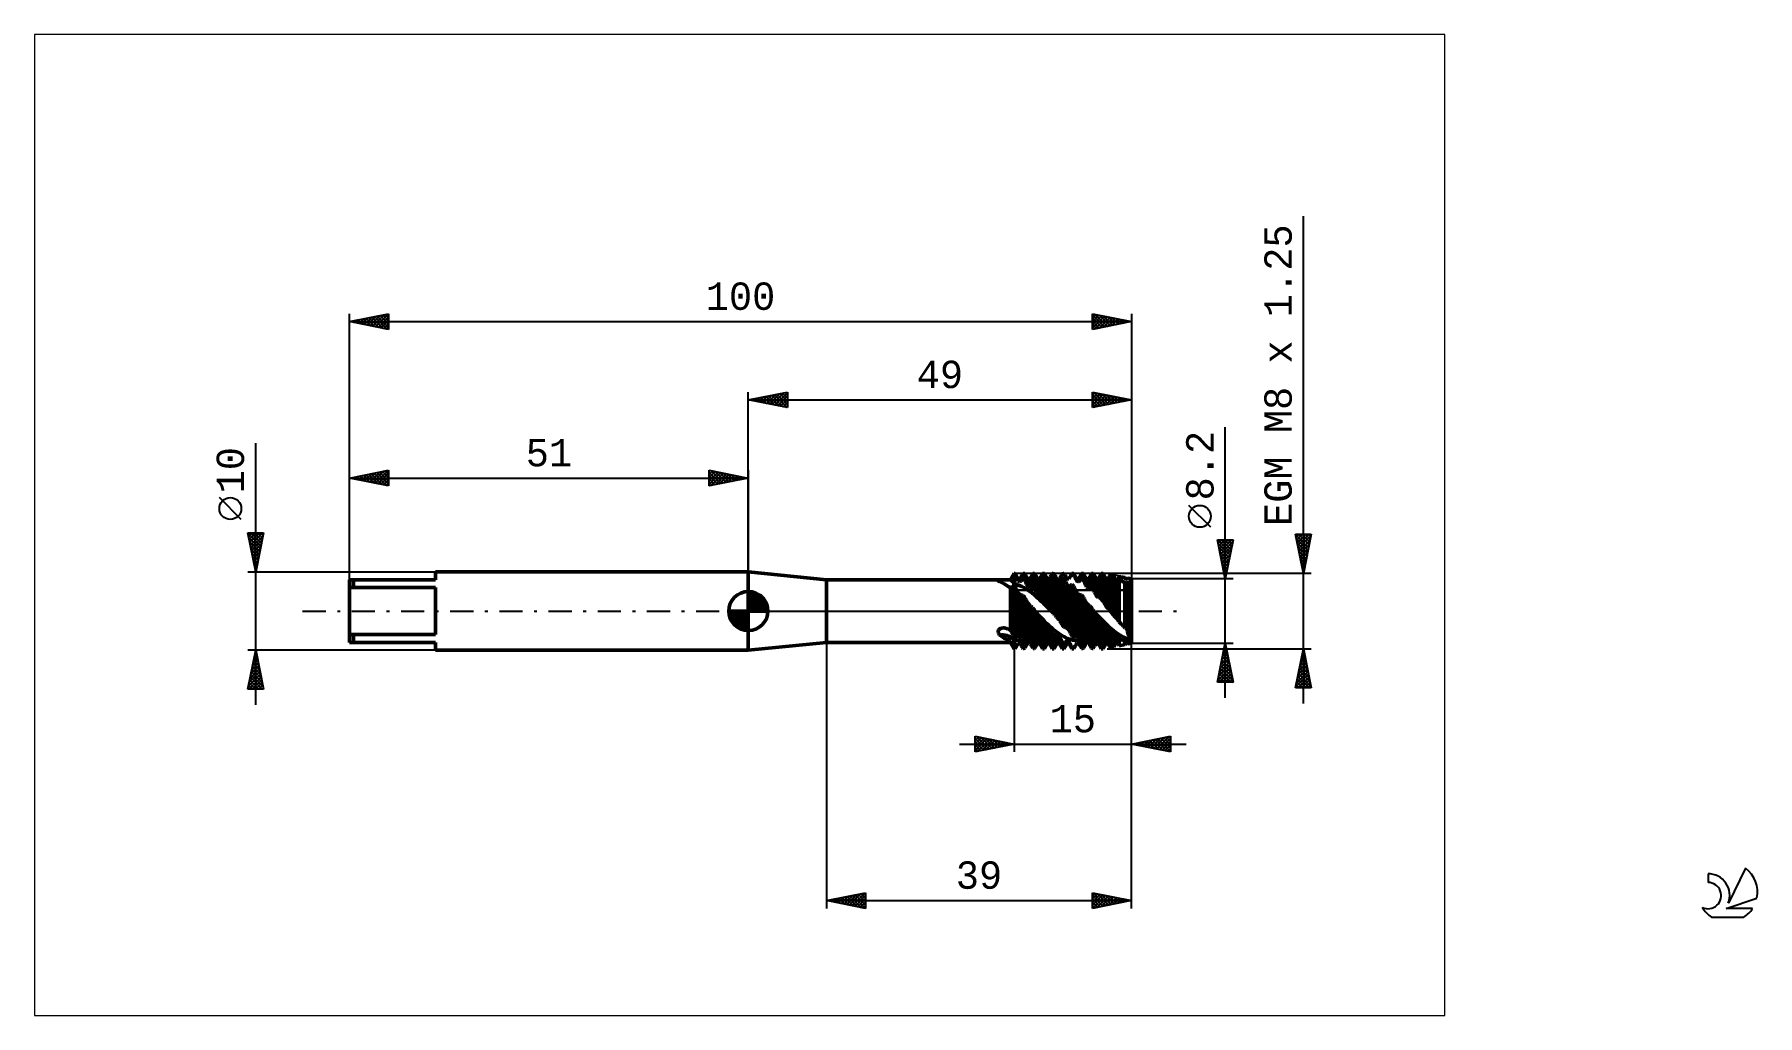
# Model space of a CAD drawing. Header units: millimetres. Extents: x -91 to 129, y -52 to 74.
import ezdxf
from ezdxf.enums import TextEntityAlignment as Align

# ---------------------------------------------------------------- set-up
doc = ezdxf.new("R2010")
doc.units = ezdxf.units.MM
doc.header["$LTSCALE"] = 7.4
doc.linetypes.add('LONGDASH_DASH', pattern=[0.85, 0.4, -0.2, 0.05, -0.2])
for name, color, linetype in [('1', 4, 'CONTINUOUS'), ('2', 7, 'CONTINUOUS'), ('4', 2, 'LONGDASH_DASH'), ('CUT', 1, 'CONTINUOUS'), ('INFTOTAL', 9, 'CONTINUOUS'), ('NOCUT', 7, 'CONTINUOUS'), ('SK1', 4, 'CONTINUOUS'), ('SK2', 7, 'CONTINUOUS'), ('SK4', 2, 'LONGDASH_DASH'), ('SK6', 5, 'CONTINUOUS')]:
    doc.layers.add(name, color=color, linetype=linetype)
doc.styles.get("Standard").update_dxf_attribs({"font": 'Monospac821 BT'})

msp = doc.modelspace()

# ---------------------------------------------------------------- texts
at = {"layer": '2', "color": 7, "linetype": 'CONTINUOUS', "lineweight": 25}
for s, p in [('EGM M8 x 1.25', (69.5, 30.15)), ('8.2', (59.5, 18.59))]:
    msp.add_text(s, height=3.5, rotation=90, dxfattribs=at).set_placement(p, align=Align.CENTER)
for s, p in [('49', (24.5, 28.5)), ('15', (41.5, -15.5)), ('39', (29.5, -35.5))]:
    msp.add_text(s, height=3.5, dxfattribs=at).set_placement(p, align=Align.CENTER)
at = {"layer": 'SK2', "color": 7, "linetype": 'CONTINUOUS', "lineweight": 25}
for s, p in [('100', (-1, 38.5)), ('51', (-25.5, 18.5))]:
    msp.add_text(s, height=3.5, dxfattribs=at).set_placement(p, align=Align.CENTER)
msp.add_text('10', height=3.5, rotation=90, dxfattribs=at).set_placement((-64.5, 18), align=Align.CENTER)

# ---------------------------------------------------------------- linework, layer by layer
at = {"layer": '1', "color": 4, "linetype": 'CONTINUOUS', "lineweight": 50}
for p, q in [((10, 4), (0, 5)), ((0, -5), (0, 5)), ((33.53, 4), (34, 4.81)), ((33.8, 4.37), (33.85, 4.47)), ((33.85, 4.47), (33.91, 4.55)), ((33.91, 4.55), (33.97, 4.64)), ((33.97, 4.64), (33.98, 4.65)), ((33.97, 3.24), (33.97, 4.64)), ((33.98, 4.66), (33.99, 4.67)), ((33.98, 4.65), (33.98, 4.66)), ((33.98, 4.65), (33.98, 4.65)), ((33.99, 4.67), (34, 4.68)), ((33.99, 4.67), (33.99, 4.67)), ((34, 4.81), (34.12, 4.81)), ((34, 4.68), (34, 4.81)), ((34, 4.68), (34, 4.81)), ((34.02, 4.68), (34, 4.68)), ((34, 4.68), (34, 4.68)), ((34, 4.53), (34, 4.68)), ((34, 4.53), (34, 4.68)), ((34, 4.37), (34, 4.53)), ((34, 4.37), (34, 4.53)), ((34.03, 4.67), (34.02, 4.68)), ((34.05, 4.67), (34.03, 4.67)), ((34.07, 4.66), (34.05, 4.67)), ((34.08, 4.66), (34.07, 4.66)), ((34.1, 4.65), (34.08, 4.66)), ((34.12, 4.65), (34.1, 4.65)), ((34.51, 4.14), (34.12, 4.81)), ((34.12, 4.65), (34.12, 4.81)), ((34.17, 4.53), (34.12, 4.65)), ((34.23, 4.41), (34.17, 4.53)), ((34.29, 4.3), (34.23, 4.41)), ((34.74, 4.14), (35.13, 4.81)), ((35.13, 4.81), (35.37, 4.81)), ((35.13, 4.11), (35.13, 4.81)), ((35.76, 4.14), (35.37, 4.81)), ((35.37, 3.94), (35.37, 4.81)), ((35.99, 4.14), (36.38, 4.81)), ((36.38, 4.81), (36.62, 4.81)), ((36.38, 3.02), (36.38, 4.81)), ((37.01, 4.14), (36.62, 4.81)), ((36.62, 2.77), (36.62, 4.81)), ((37.24, 4.14), (37.63, 4.81)), ((37.63, 4.81), (37.87, 4.81)), ((37.63, 1.56), (37.63, 4.81)), ((38.26, 4.14), (37.87, 4.81)), ((37.87, 1.25), (37.87, 4.81)), ((38.62, 4.36), (38.67, 4.45)), ((38.67, 4.45), (38.73, 4.54)), ((38.73, 4.54), (38.78, 4.62)), ((38.78, 4.62), (38.83, 4.71)), ((38.83, 4.71), (38.88, 4.79)), ((38.92, 4.79), (38.88, 4.79)), ((38.88, -0.09), (38.88, 4.79)), ((38.95, 4.78), (38.92, 4.79)), ((38.98, 4.78), (38.95, 4.78)), ((39.02, 4.77), (38.98, 4.78)), ((39.05, 4.76), (39.02, 4.77)), ((39.08, 4.76), (39.05, 4.76)), ((39.12, 4.75), (39.08, 4.76)), ((39.17, 4.64), (39.12, 4.75)), ((39.12, -0.41), (39.12, 4.75)), ((39.23, 4.54), (39.17, 4.64)), ((39.28, 4.43), (39.23, 4.54)), ((39.34, 4.32), (39.28, 4.43)), ((39.91, 4.33), (39.97, 4.44)), ((39.97, 4.44), (40.02, 4.54)), ((40.02, 4.54), (40.08, 4.65)), ((40.08, 4.65), (40.13, 4.75)), ((40.13, 4.75), (40.17, 4.76)), ((40.17, 4.76), (40.2, 4.77)), ((40.2, 4.77), (40.23, 4.77)), ((40.23, 4.77), (40.27, 4.78)), ((40.27, 4.78), (40.3, 4.78)), ((40.3, 4.78), (40.33, 4.79)), ((40.33, 4.79), (40.37, 4.79)), ((40.41, 4.72), (40.37, 4.79)), ((40.45, 4.65), (40.41, 4.72)), ((40.5, 4.58), (40.45, 4.65)), ((40.54, 4.51), (40.5, 4.58)), ((40.58, 4.44), (40.54, 4.51)), ((40.63, 4.36), (40.58, 4.44)), ((40.99, 4.14), (41.38, 4.81)), ((41.16, 4.39), (41.22, 4.48)), ((41.22, 4.48), (41.27, 4.56)), ((41.27, 4.56), (41.33, 4.64)), ((41.33, 4.64), (41.38, 4.72)), ((41.38, 4.81), (41.62, 4.81)), ((41.38, 4.72), (41.38, 4.81)), ((41.42, 4.71), (41.38, 4.72)), ((41.45, 4.71), (41.42, 4.71)), ((41.48, 4.7), (41.45, 4.71)), ((41.52, 4.69), (41.48, 4.7)), ((41.55, 4.68), (41.52, 4.69)), ((41.58, 4.67), (41.55, 4.68)), ((41.62, 4.65), (41.58, 4.67)), ((42.01, 4.14), (41.62, 4.81)), ((41.62, 4.65), (41.62, 4.81)), ((41.67, 4.54), (41.62, 4.65)), ((41.73, 4.43), (41.67, 4.54)), ((41.78, 4.31), (41.73, 4.43)), ((42.24, 4.14), (42.63, 4.81)), ((42.63, 4.81), (42.87, 4.81)), ((42.63, 4.13), (42.63, 4.81)), ((43.26, 4.14), (42.87, 4.81)), ((42.87, 3.96), (42.87, 4.81)), ((43.49, 4.14), (43.88, 4.81)), ((43.88, 4.81), (44.12, 4.81)), ((43.88, 3.04), (43.88, 4.81)), ((44.51, 4.14), (44.12, 4.81)), ((44.12, 2.79), (44.12, 4.81)), ((44.74, 4.14), (45.13, 4.81)), ((45.13, 4.81), (45.37, 4.81)), ((45.13, 1.58), (45.13, 4.81)), ((45.76, 4.14), (45.37, 4.81)), ((45.37, 1.28), (45.37, 4.81)), ((46.12, 4.35), (46.16, 4.42)), ((46.16, 4.42), (46.2, 4.49)), ((46.2, 4.49), (46.24, 4.56)), ((46.24, 4.56), (46.28, 4.63)), ((46.28, 4.63), (46.32, 4.7)), ((46.38, 4.68), (46.32, 4.7)), ((46.32, 0.01), (46.32, 4.7)), ((46.44, 4.66), (46.38, 4.68)), ((46.5, 4.64), (46.44, 4.66)), ((46.56, 4.61), (46.5, 4.64)), ((46.61, 4.59), (46.56, 4.61)), ((46.67, 4.56), (46.61, 4.59)), ((46.73, 4.54), (46.67, 4.56)), ((46.77, 4.46), (46.73, 4.54)), ((46.73, -0.52), (46.73, 4.54)), ((46.81, 4.38), (46.77, 4.46)), ((10, 4), (33.53, 4)), ((10, -4), (10, 4)), ((31.95, 3.94), (31.96, 3.95)), ((31.95, 3.94), (31.95, 3.94)), ((31.95, 3.93), (31.95, 3.94)), ((31.95, 3.92), (31.95, 3.93)), ((31.96, 3.9), (31.95, 3.92)), ((31.96, 3.95), (31.98, 3.96)), ((31.97, 3.89), (31.96, 3.9)), ((31.99, 3.87), (31.97, 3.89)), ((31.98, 3.96), (32, 3.96)), ((32.01, 3.86), (31.99, 3.87)), ((32, 3.96), (32.02, 3.97)), ((32.04, 3.84), (32.01, 3.86)), ((32.02, 3.97), (32.04, 3.97)), ((32.04, 3.97), (32.07, 3.98)), ((32.07, 3.82), (32.04, 3.84)), ((32.07, 3.98), (32.1, 3.98)), ((32.1, 3.8), (32.07, 3.82)), ((32.1, 3.98), (32.14, 3.99)), ((32.13, 3.79), (32.1, 3.8)), ((32.17, 3.77), (32.13, 3.79)), ((32.14, 3.99), (32.17, 3.99)), ((32.17, 3.99), (32.21, 3.99)), ((32.2, 3.75), (32.17, 3.77)), ((32.37, 3.67), (32.2, 3.75)), ((32.21, 3.99), (32.25, 3.99)), ((32.25, 3.99), (32.3, 3.99)), ((32.3, 3.99), (32.34, 3.99)), ((32.34, 3.99), (32.39, 3.99)), ((32.55, 3.57), (32.37, 3.67)), ((32.39, 3.99), (32.44, 3.99)), ((32.44, 3.99), (32.48, 4)), ((32.48, 4), (32.53, 4)), ((32.53, 4), (32.58, 4)), ((32.73, 3.47), (32.55, 3.57)), ((32.58, 4), (32.63, 4)), ((32.67, 4), (32.63, 4)), ((32.72, 4), (32.67, 4)), ((32.77, 4), (32.72, 4)), ((32.92, 3.35), (32.73, 3.47)), ((32.83, 3.99), (32.77, 4)), ((32.88, 3.99), (32.83, 3.99)), ((32.93, 3.99), (32.88, 3.99)), ((33.12, 3.24), (32.92, 3.35)), ((32.99, 3.99), (32.93, 3.99)), ((33.05, 3.99), (32.99, 3.99)), ((33.1, 3.99), (33.05, 3.99)), ((33.16, 3.99), (33.1, 3.99)), ((33.32, 3.11), (33.12, 3.24)), ((33.22, 3.99), (33.16, 3.99)), ((33.27, 3.98), (33.22, 3.99)), ((33.32, 3.98), (33.27, 3.98)), ((33.38, 3.98), (33.32, 3.98)), ((33.53, 2.99), (33.32, 3.11)), ((33.43, 3.97), (33.38, 3.98)), ((33.48, 3.97), (33.43, 3.97)), ((33.53, 3.96), (33.48, 3.97)), ((33.53, 3.96), (33.53, 4)), ((33.53, 3.96), (33.53, 3.97)), ((33.53, 3.97), (33.54, 3.97)), ((33.53, 2.99), (33.59, 3.02)), ((33.53, -2.45), (33.53, 2.99)), ((33.54, 3.99), (33.55, 3.99)), ((33.54, 3.98), (33.54, 3.99)), ((33.54, 3.97), (33.54, 3.98)), ((33.55, 4), (33.56, 4)), ((33.55, 3.99), (33.55, 4)), ((33.56, 4), (33.62, 4.1)), ((33.59, 3.02), (33.65, 3.06)), ((33.62, 4.1), (33.68, 4.19)), ((33.65, 3.06), (33.72, 3.09)), ((33.68, 4.19), (33.74, 4.28)), ((33.72, 3.09), (33.78, 3.13)), ((33.74, 4.28), (33.8, 4.37)), ((33.78, 3.13), (33.84, 3.16)), ((33.84, 3.16), (33.91, 3.2)), ((33.91, 3.2), (33.97, 3.24)), ((33.98, 3.61), (33.97, 3.62)), ((33.97, 3.24), (33.98, 3.24)), ((33.98, 3.61), (33.98, 3.61)), ((33.99, 3.61), (33.98, 3.61)), ((33.98, 3.24), (33.99, 3.24)), ((33.98, 3.24), (33.98, 3.24)), ((33.98, 3.24), (33.98, 3.24)), ((33.99, 3.6), (33.99, 3.61)), ((34, 3.6), (33.99, 3.6)), ((33.99, 3.24), (34, 3.24)), ((33.99, 3.24), (33.99, 3.24)), ((34, 4.22), (34, 4.37)), ((34, 4.22), (34, 4.37)), ((34, 4.06), (34, 4.22)), ((34, 4.06), (34, 4.22)), ((34, 3.91), (34, 4.06)), ((34, 3.91), (34, 4.06)), ((34, 3.75), (34, 3.91)), ((34, 3.75), (34, 3.91)), ((34, 3.6), (34, 3.75)), ((34, 3.6), (34, 3.75)), ((34, 3.6), (34, 3.6)), ((34.25, 3.44), (34, 3.6)), ((34, 3.54), (34, 3.6)), ((34, 3.54), (34, 3.6)), ((34, 3.48), (34, 3.54)), ((34, 3.48), (34, 3.54)), ((34, 3.42), (34, 3.48)), ((34, 3.42), (34, 3.48)), ((34, 3.36), (34, 3.42)), ((34, 3.36), (34, 3.42)), ((34, 3.3), (34, 3.36)), ((34, 3.3), (34, 3.36)), ((34, 3.25), (34, 3.3)), ((34, 3.25), (34, 3.3)), ((34.02, 3.23), (34, 3.25)), ((34, 3.24), (34, 3.25)), ((34, -4.81), (34, 3.25)), ((34.03, 3.21), (34.02, 3.23)), ((34.05, 3.2), (34.03, 3.21)), ((34.07, 3.18), (34.05, 3.2)), ((34.08, 3.16), (34.07, 3.18)), ((34.1, 3.15), (34.08, 3.16)), ((34.12, 3.13), (34.1, 3.15)), ((34.18, 3), (34.12, 3.13)), ((34.12, -3.41), (34.12, 3.13)), ((34.23, 2.88), (34.18, 3)), ((34.29, 2.76), (34.23, 2.88)), ((34.5, 3.33), (34.25, 3.44)), ((34.34, 4.18), (34.29, 4.3)), ((34.34, 2.64), (34.29, 2.76)), ((34.4, 4.06), (34.34, 4.18)), ((34.4, 2.53), (34.34, 2.64)), ((34.46, 3.95), (34.4, 4.06)), ((34.45, 2.41), (34.4, 2.53)), ((34.51, 2.3), (34.45, 2.41)), ((34.51, 3.84), (34.46, 3.95)), ((34.75, 3.24), (34.5, 3.33)), ((34.51, 4.14), (34.74, 4.14)), ((34.51, 3.84), (34.51, 4.14)), ((34.54, 3.82), (34.51, 3.84)), ((34.54, 2.27), (34.51, 2.3)), ((34.51, -3.25), (34.51, 2.3)), ((34.57, 3.81), (34.54, 3.82)), ((34.57, 2.24), (34.54, 2.27)), ((34.61, 3.79), (34.57, 3.81)), ((34.61, 2.2), (34.57, 2.24)), ((34.64, 3.78), (34.61, 3.79)), ((34.67, 3.76), (34.64, 3.78)), ((34.71, 3.75), (34.67, 3.76)), ((34.74, 3.73), (34.71, 3.75)), ((34.74, 3.73), (34.74, 4.14)), ((34.74, 3.73), (34.79, 3.79)), ((35, 3.15), (34.75, 3.24)), ((34.79, 3.79), (34.85, 3.84)), ((34.85, 3.84), (34.9, 3.9)), ((34.9, 3.9), (34.95, 3.95)), ((34.95, 3.95), (35.01, 4)), ((35.25, 3.02), (35, 3.15)), ((35.01, 4), (35.07, 4.06)), ((35.07, 4.06), (35.13, 4.11)), ((35.17, 4.09), (35.13, 4.11)), ((35.2, 4.07), (35.17, 4.09)), ((35.23, 4.04), (35.2, 4.07)), ((35.27, 4.02), (35.23, 4.04)), ((35.5, 2.86), (35.25, 3.02)), ((35.3, 3.99), (35.27, 4.02)), ((35.33, 3.97), (35.3, 3.99)), ((35.37, 3.94), (35.33, 3.97)), ((35.42, 3.82), (35.37, 3.94)), ((35.48, 3.7), (35.42, 3.82)), ((35.53, 3.57), (35.48, 3.7)), ((35.75, 2.69), (35.5, 2.86)), ((35.59, 3.45), (35.53, 3.57)), ((35.65, 3.33), (35.59, 3.45)), ((35.7, 3.21), (35.65, 3.33)), ((35.76, 3.09), (35.7, 3.21)), ((36, 2.52), (35.75, 2.69)), ((35.76, 4.14), (35.99, 4.14)), ((35.76, 3.09), (35.76, 4.14)), ((35.79, 3.06), (35.76, 3.09)), ((35.82, 3.03), (35.79, 3.06)), ((35.86, 3.01), (35.82, 3.03)), ((35.89, 2.98), (35.86, 3.01)), ((35.93, 2.95), (35.89, 2.98)), ((35.96, 2.93), (35.93, 2.95)), ((35.99, 2.9), (35.96, 2.93)), ((35.99, 2.9), (35.99, 4.14)), ((35.99, 2.9), (36.05, 2.93)), ((36.25, 2.33), (36, 2.52)), ((36.05, 2.93), (36.1, 2.95)), ((36.1, 2.95), (36.16, 2.97)), ((36.16, 2.97), (36.22, 2.98)), ((36.22, 2.98), (36.27, 3)), ((36.5, 2.13), (36.25, 2.33)), ((36.27, 3), (36.33, 3.01)), ((36.33, 3.01), (36.38, 3.02)), ((36.42, 2.98), (36.38, 3.02)), ((36.45, 2.95), (36.42, 2.98)), ((36.48, 2.91), (36.45, 2.95)), ((36.52, 2.87), (36.48, 2.91)), ((36.55, 2.84), (36.52, 2.87)), ((36.58, 2.8), (36.55, 2.84)), ((36.62, 2.77), (36.58, 2.8)), ((36.67, 2.65), (36.62, 2.77)), ((36.73, 2.53), (36.67, 2.65)), ((36.78, 2.41), (36.73, 2.53)), ((36.84, 2.3), (36.78, 2.41)), ((36.89, 2.19), (36.84, 2.3)), ((37.01, 4.14), (37.24, 4.14)), ((37.01, 1.96), (37.01, 4.14)), ((37.24, 1.72), (37.24, 4.14)), ((38.26, 4.14), (38.49, 4.14)), ((38.26, 0.6), (38.26, 4.14)), ((38.49, 4.14), (38.51, 4.17)), ((38.49, 0.33), (38.49, 4.14)), ((38.51, 4.17), (38.57, 4.27)), ((38.57, 4.27), (38.62, 4.36)), ((39.39, 4.2), (39.34, 4.32)), ((39.45, 4.09), (39.39, 4.2)), ((39.51, 3.98), (39.45, 4.09)), ((39.54, 3.97), (39.51, 3.98)), ((39.51, -0.83), (39.51, 3.98)), ((39.57, 3.96), (39.54, 3.97)), ((39.61, 3.94), (39.57, 3.96)), ((39.59, 3.95), (39.61, 3.96)), ((39.61, 3.96), (39.64, 3.97)), ((39.64, 3.93), (39.61, 3.94)), ((39.64, 3.97), (39.66, 3.98)), ((39.68, 3.92), (39.64, 3.93)), ((39.66, 3.98), (39.69, 3.98)), ((39.71, 3.91), (39.68, 3.92)), ((39.69, 3.98), (39.72, 3.99)), ((39.74, 3.9), (39.71, 3.91)), ((39.72, 3.99), (39.74, 4)), ((39.74, 4), (39.8, 4.11)), ((39.74, 3.9), (39.8, 3.97)), ((39.74, -1.09), (39.74, 3.9)), ((39.8, 4.11), (39.86, 4.22)), ((39.8, 3.97), (39.86, 4.04)), ((39.86, 4.22), (39.91, 4.33)), ((39.86, 4.04), (39.91, 4.1)), ((39.91, 4.1), (39.97, 4.17)), ((39.97, 4.17), (40.02, 4.23)), ((40.02, 4.23), (40.08, 4.29)), ((40.08, 4.29), (40.13, 4.35)), ((40.17, 4.33), (40.13, 4.35)), ((40.13, -1.73), (40.13, 4.35)), ((40.2, 4.31), (40.17, 4.33)), ((40.23, 4.29), (40.2, 4.31)), ((40.27, 4.27), (40.23, 4.29)), ((40.3, 4.25), (40.27, 4.27)), ((40.33, 4.23), (40.3, 4.25)), ((40.37, 4.21), (40.33, 4.23)), ((40.42, 4.08), (40.37, 4.21)), ((40.37, -2.02), (40.37, 4.21)), ((40.48, 3.96), (40.42, 4.08)), ((40.53, 3.84), (40.48, 3.96)), ((40.59, 3.72), (40.53, 3.84)), ((40.64, 3.6), (40.59, 3.72)), ((40.67, 4.29), (40.63, 4.36)), ((40.7, 3.47), (40.64, 3.6)), ((40.68, 4.26), (40.67, 4.29)), ((40.76, 4.14), (40.67, 4.29)), ((40.7, 4.24), (40.68, 4.26)), ((40.71, 4.22), (40.7, 4.24)), ((40.76, 3.35), (40.7, 3.47)), ((40.72, 4.2), (40.71, 4.22)), ((40.73, 4.18), (40.72, 4.2)), ((40.75, 4.16), (40.73, 4.18)), ((40.76, 4.13), (40.75, 4.16)), ((40.76, 4.14), (40.99, 4.14)), ((40.76, 4.13), (40.76, 4.14)), ((40.79, 4.13), (40.76, 4.13)), ((40.79, 3.33), (40.76, 3.35)), ((40.76, -2.16), (40.76, 3.35)), ((40.82, 4.13), (40.79, 4.13)), ((40.82, 3.31), (40.79, 3.33)), ((40.86, 4.13), (40.82, 4.13)), ((40.86, 3.28), (40.82, 3.31)), ((40.89, 4.13), (40.86, 4.13)), ((40.89, 3.26), (40.86, 3.28)), ((40.93, 4.12), (40.89, 4.13)), ((40.93, 3.24), (40.89, 3.26)), ((40.96, 4.12), (40.93, 4.12)), ((40.96, 3.21), (40.93, 3.24)), ((40.99, 4.12), (40.96, 4.12)), ((40.99, 3.19), (40.96, 3.21)), ((40.99, 4.12), (41.05, 4.21)), ((40.99, 4.12), (40.99, 4.14)), ((40.99, 3.19), (41.05, 3.22)), ((40.99, -2.39), (40.99, 3.19)), ((41.05, 4.21), (41.11, 4.3)), ((41.05, 3.22), (41.11, 3.26)), ((41.11, 4.3), (41.16, 4.39)), ((41.11, 3.26), (41.16, 3.29)), ((41.16, 3.29), (41.22, 3.32)), ((41.22, 3.32), (41.27, 3.34)), ((41.27, 3.34), (41.33, 3.37)), ((41.33, 3.37), (41.38, 3.39)), ((41.42, 3.35), (41.38, 3.39)), ((41.38, -3.16), (41.38, 3.39)), ((41.45, 3.32), (41.42, 3.35)), ((41.48, 3.29), (41.45, 3.32)), ((41.52, 3.26), (41.48, 3.29)), ((41.55, 3.22), (41.52, 3.26)), ((41.58, 3.19), (41.55, 3.22)), ((41.62, 3.15), (41.58, 3.19)), ((41.67, 3.03), (41.62, 3.15)), ((41.62, -3.39), (41.62, 3.15)), ((41.73, 2.91), (41.67, 3.03)), ((41.78, 2.79), (41.73, 2.91)), ((41.84, 4.2), (41.78, 4.31)), ((41.84, 2.67), (41.78, 2.79)), ((41.89, 4.08), (41.84, 4.2)), ((41.89, 2.56), (41.84, 2.67)), ((41.95, 3.97), (41.89, 4.08)), ((41.95, 2.44), (41.89, 2.56)), ((42.01, 3.85), (41.95, 3.97)), ((42.01, 2.33), (41.95, 2.44)), ((42.01, 4.14), (42.24, 4.14)), ((42.01, 3.85), (42.01, 4.14)), ((42.04, 3.83), (42.01, 3.85)), ((42.04, 2.29), (42.01, 2.33)), ((42.01, -3.24), (42.01, 2.33)), ((42.07, 3.82), (42.04, 3.83)), ((42.07, 2.26), (42.04, 2.29)), ((42.11, 3.8), (42.07, 3.82)), ((42.11, 2.23), (42.07, 2.26)), ((42.14, 3.79), (42.11, 3.8)), ((42.14, 2.2), (42.11, 2.23)), ((42.18, 3.77), (42.14, 3.79)), ((42.21, 3.76), (42.18, 3.77)), ((42.24, 3.74), (42.21, 3.76)), ((42.24, 3.74), (42.24, 4.14)), ((42.24, 3.74), (42.3, 3.8)), ((42.3, 3.8), (42.36, 3.86)), ((42.36, 3.86), (42.41, 3.92)), ((42.41, 3.92), (42.47, 3.98)), ((42.47, 3.98), (42.52, 4.03)), ((42.52, 4.03), (42.58, 4.08)), ((42.58, 4.08), (42.63, 4.13)), ((42.67, 4.1), (42.63, 4.13)), ((42.7, 4.08), (42.67, 4.1)), ((42.73, 4.06), (42.7, 4.08)), ((42.77, 4.03), (42.73, 4.06)), ((42.8, 4.01), (42.77, 4.03)), ((42.83, 3.98), (42.8, 4.01)), ((42.87, 3.96), (42.83, 3.98)), ((42.92, 3.83), (42.87, 3.96)), ((42.98, 3.71), (42.92, 3.83)), ((43.03, 3.59), (42.98, 3.71)), ((43.09, 3.47), (43.03, 3.59)), ((43.14, 3.34), (43.09, 3.47)), ((43.2, 3.22), (43.14, 3.34)), ((43.26, 3.1), (43.2, 3.22)), ((43.26, 4.14), (43.49, 4.14)), ((43.26, 3.1), (43.26, 4.14)), ((43.29, 3.08), (43.26, 3.1)), ((43.32, 3.05), (43.29, 3.08)), ((43.36, 3.02), (43.32, 3.05)), ((43.39, 3), (43.36, 3.02)), ((43.43, 2.97), (43.39, 3)), ((43.46, 2.94), (43.43, 2.97)), ((43.49, 2.92), (43.46, 2.94)), ((43.49, 2.92), (43.49, 4.14)), ((43.49, 2.92), (43.55, 2.94)), ((43.55, 2.94), (43.6, 2.96)), ((43.6, 2.96), (43.66, 2.98)), ((43.66, 2.98), (43.72, 3)), ((43.72, 3), (43.77, 3.02)), ((43.77, 3.02), (43.83, 3.03)), ((43.83, 3.03), (43.88, 3.04)), ((43.92, 3), (43.88, 3.04)), ((43.95, 2.97), (43.92, 3)), ((43.98, 2.93), (43.95, 2.97)), ((44.02, 2.89), (43.98, 2.93)), ((44.05, 2.86), (44.02, 2.89)), ((44.08, 2.82), (44.05, 2.86)), ((44.12, 2.79), (44.08, 2.82)), ((44.17, 2.67), (44.12, 2.79)), ((44.23, 2.55), (44.17, 2.67)), ((44.28, 2.43), (44.23, 2.55)), ((44.34, 2.32), (44.28, 2.43)), ((44.39, 2.21), (44.34, 2.32)), ((44.45, 2.09), (44.39, 2.21)), ((44.51, 4.14), (44.74, 4.14)), ((44.51, 1.98), (44.51, 4.14)), ((44.74, 1.74), (44.74, 4.14)), ((45.76, 4.14), (45.99, 4.14)), ((45.76, 0.62), (45.76, 4.14)), ((45.99, 4.14), (46.04, 4.21)), ((45.99, 0.36), (45.99, 4.14)), ((46.04, 4.21), (46.08, 4.28)), ((46.08, 4.28), (46.12, 4.35)), ((46.85, 4.3), (46.81, 4.38)), ((46.89, 4.22), (46.85, 4.3)), ((46.93, 4.14), (46.89, 4.22)), ((46.97, 4.06), (46.93, 4.14)), ((47.01, 3.98), (46.97, 4.06)), ((47.04, 3.97), (47.01, 3.98)), ((47.01, -0.81), (47.01, 3.98)), ((47.07, 3.96), (47.04, 3.97)), ((47.11, 3.95), (47.07, 3.96)), ((47.11, 3.95), (47.13, 3.96)), ((47.14, 3.94), (47.11, 3.95)), ((47.13, 3.96), (47.15, 3.97)), ((47.18, 3.93), (47.14, 3.94)), ((47.15, 3.97), (47.17, 3.97)), ((47.17, 3.97), (47.2, 3.98)), ((47.21, 3.92), (47.18, 3.93)), ((47.2, 3.98), (47.22, 3.99)), ((47.24, 3.9), (47.21, 3.92)), ((47.22, 3.99), (47.24, 3.99)), ((47.24, 3.99), (47.27, 4.05)), ((47.24, 3.9), (47.27, 3.94)), ((47.24, -1.07), (47.24, 3.9)), ((47.27, 4.05), (47.3, 4.1)), ((47.27, 3.94), (47.3, 3.97)), ((47.3, 4.1), (47.32, 4.15)), ((47.3, 3.97), (47.32, 4)), ((47.32, 4.15), (47.35, 4.2)), ((47.32, 4), (47.35, 4.04)), ((47.35, 4.2), (47.38, 4.25)), ((47.35, 4.04), (47.38, 4.07)), ((47.38, 4.25), (47.4, 4.31)), ((47.38, 4.07), (47.4, 4.1)), ((47.4, 4.31), (47.43, 4.36)), ((47.4, 4.1), (47.43, 4.13)), ((47.43, 4.36), (47.53, 4.36)), ((47.53, 4.06), (47.43, 4.13)), ((47.43, -1.36), (47.43, 4.13)), ((47.64, 4.36), (47.53, 4.36)), ((47.64, 3.98), (47.53, 4.06)), ((47.74, 4.35), (47.64, 4.36)), ((47.74, 3.9), (47.64, 3.98)), ((47.85, 4.34), (47.74, 4.35)), ((47.85, 3.82), (47.74, 3.9)), ((47.96, 4.33), (47.85, 4.34)), ((47.96, 3.74), (47.85, 3.82)), ((48.06, 4.31), (47.96, 4.33)), ((48.06, 3.65), (47.96, 3.74)), ((48.17, 4.29), (48.06, 4.31)), ((48.17, 3.56), (48.06, 3.65)), ((48.08, 3.63), (48.2, 3.63)), ((48.17, 4.28), (48.17, 4.29)), ((48.18, 4.28), (48.17, 4.28)), ((48.17, 4.28), (48.17, 4.28)), ((48.18, 3.53), (48.17, 3.56)), ((48.17, -2.12), (48.17, 3.56)), ((48.18, 4.27), (48.18, 4.28)), ((48.19, 4.26), (48.18, 4.27)), ((48.18, 4.27), (48.18, 4.27)), ((48.19, 3.5), (48.18, 3.53)), ((48.2, 4.24), (48.19, 4.26)), ((48.26, 4.14), (48.19, 4.26)), ((48.19, 4.26), (48.19, 4.26)), ((48.21, 3.47), (48.19, 3.5)), ((48.21, 4.22), (48.2, 4.24)), ((48.32, 3.63), (48.2, 3.63)), ((48.22, 4.2), (48.21, 4.22)), ((48.22, 3.45), (48.21, 3.47)), ((48.23, 4.19), (48.22, 4.2)), ((48.23, 3.42), (48.22, 3.45)), ((48.24, 4.17), (48.23, 4.19)), ((48.25, 3.39), (48.23, 3.42)), ((48.25, 4.15), (48.24, 4.17)), ((48.26, 4.13), (48.25, 4.15)), ((48.26, 3.37), (48.25, 3.39)), ((48.26, 4.14), (48.49, 4.14)), ((48.26, 4.13), (48.26, 4.14)), ((48.29, 4.13), (48.26, 4.13)), ((48.29, 3.34), (48.26, 3.37)), ((48.26, -2.14), (48.26, 3.37)), ((48.32, 4.13), (48.29, 4.13)), ((48.32, 3.32), (48.29, 3.34)), ((48.36, 4.13), (48.32, 4.13)), ((48.44, 3.62), (48.32, 3.63)), ((48.36, 3.3), (48.32, 3.32)), ((48.39, 4.13), (48.36, 4.13)), ((48.39, 3.27), (48.36, 3.3)), ((48.43, 4.13), (48.39, 4.13)), ((48.43, 3.25), (48.39, 3.27)), ((48.46, 4.12), (48.43, 4.13)), ((48.46, 3.23), (48.43, 3.25)), ((48.56, 3.61), (48.44, 3.62)), ((48.49, 4.12), (48.46, 4.12)), ((48.49, 3.2), (48.46, 3.23)), ((48.49, 4.14), (48.53, 4.21)), ((48.49, 4.12), (48.49, 4.14)), ((48.49, 4.12), (48.5, 4.13)), ((48.49, 3.2), (48.5, 3.21)), ((48.49, -2.37), (48.49, 3.2)), ((48.5, 4.14), (48.51, 4.15)), ((48.5, 4.13), (48.5, 4.14)), ((48.5, 3.21), (48.51, 3.21)), ((48.5, 3.21), (48.5, 3.21)), ((48.51, 4.15), (48.52, 4.16)), ((48.51, 3.21), (48.52, 3.22)), ((48.52, 4.17), (48.53, 4.18)), ((48.52, 4.16), (48.52, 4.17)), ((48.52, 3.22), (48.53, 3.22)), ((48.52, 3.22), (48.52, 3.22)), ((49, 4.1), (48.53, 4.21)), ((48.53, 4.19), (48.53, 4.21)), ((48.6, 4.16), (48.53, 4.19)), ((48.53, 4.18), (48.53, 4.19)), ((48.6, 3.17), (48.53, 3.23)), ((48.53, 3.22), (48.53, 3.23)), ((48.53, -2.45), (48.53, 3.23)), ((48.67, 3.59), (48.56, 3.61)), ((48.67, 4.14), (48.6, 4.16)), ((48.6, 3.16), (48.63, 3.24)), ((48.6, 3.16), (48.63, 3.23)), ((48.67, 3.1), (48.6, 3.17)), ((48.63, 3.24), (48.67, 3.31)), ((48.63, 3.23), (48.66, 3.3)), ((48.66, 3.3), (48.69, 3.37)), ((48.73, 4.11), (48.67, 4.14)), ((48.79, 3.57), (48.67, 3.59)), ((48.67, 3.31), (48.7, 3.38)), ((48.73, 3.04), (48.67, 3.1)), ((48.69, 3.37), (48.73, 3.44)), ((48.7, 3.38), (48.73, 3.44)), ((48.8, 4.08), (48.73, 4.11)), ((48.73, 3.44), (48.76, 3.51)), ((48.73, 3.44), (48.76, 3.51)), ((48.8, 2.97), (48.73, 3.04)), ((48.76, 3.51), (48.79, 3.57)), ((48.76, 3.51), (48.79, 3.57)), ((48.79, 3.57), (48.82, 3.64)), ((48.79, 3.57), (48.82, 3.64)), ((48.83, 3.57), (48.79, 3.57)), ((48.87, 4.06), (48.8, 4.08)), ((48.87, 2.91), (48.8, 2.97)), ((48.82, 3.64), (48.85, 3.7)), ((48.82, 3.64), (48.85, 3.7)), ((48.86, 3.56), (48.83, 3.57)), ((48.85, 3.7), (48.88, 3.76)), ((48.85, 3.7), (48.88, 3.76)), ((48.9, 3.55), (48.86, 3.56)), ((48.93, 4.03), (48.87, 4.06)), ((48.93, 2.84), (48.87, 2.91)), ((48.88, 3.76), (48.91, 3.82)), ((48.88, 3.76), (48.91, 3.82)), ((48.93, 3.55), (48.9, 3.55)), ((48.91, 3.82), (48.94, 3.88)), ((48.91, 3.82), (48.94, 3.88)), ((49, 3.99), (48.93, 4.03)), ((48.97, 3.54), (48.93, 3.55)), ((49, 2.77), (48.93, 2.84)), ((48.94, 3.88), (48.97, 3.94)), ((48.94, 3.88), (48.97, 3.94)), ((48.97, 3.94), (49, 3.99)), ((48.97, 3.94), (49, 3.99)), ((49, 3.53), (48.97, 3.54)), ((49, 2.77), (49, 4.1)), ((49, 0), (49, 2.77)), ((49, 0), (49, 2.77)), ((34.64, 2.17), (34.61, 2.2)), ((34.67, 2.14), (34.64, 2.17)), ((34.71, 2.11), (34.67, 2.14)), ((34.74, 2.07), (34.71, 2.11)), ((34.79, 2.07), (34.74, 2.07)), ((34.74, -3.41), (34.74, 2.07)), ((34.84, 2.07), (34.79, 2.07)), ((34.9, 2.06), (34.84, 2.07)), ((34.95, 2.05), (34.9, 2.06)), ((35.01, 2.04), (34.95, 2.05)), ((35.07, 2.02), (35.01, 2.04)), ((35.13, 1.99), (35.07, 2.02)), ((35.17, 1.95), (35.13, 1.99)), ((35.13, -4.22), (35.13, 1.99)), ((35.2, 1.91), (35.17, 1.95)), ((35.23, 1.87), (35.2, 1.91)), ((35.27, 1.83), (35.23, 1.87)), ((35.3, 1.78), (35.27, 1.83)), ((35.33, 1.74), (35.3, 1.78)), ((35.37, 1.7), (35.33, 1.74)), ((35.41, 1.61), (35.37, 1.7)), ((35.37, -4.36), (35.37, 1.7)), ((35.46, 1.52), (35.41, 1.61)), ((35.52, 1.42), (35.46, 1.52)), ((35.57, 1.32), (35.52, 1.42)), ((35.63, 1.21), (35.57, 1.32)), ((35.69, 1.11), (35.63, 1.21)), ((35.76, 1), (35.69, 1.11)), ((35.79, 0.96), (35.76, 1)), ((35.76, -3.93), (35.76, 1)), ((35.82, 0.92), (35.79, 0.96)), ((35.86, 0.88), (35.82, 0.92)), ((35.89, 0.85), (35.86, 0.88)), ((35.93, 0.81), (35.89, 0.85)), ((35.96, 0.77), (35.93, 0.81)), ((35.99, 0.73), (35.96, 0.77)), ((36.05, 0.69), (35.99, 0.73)), ((35.99, -4), (35.99, 0.73)), ((36.11, 0.65), (36.05, 0.69)), ((36.16, 0.6), (36.11, 0.65)), ((36.22, 0.55), (36.16, 0.6)), ((36.27, 0.49), (36.22, 0.55)), ((36.33, 0.44), (36.27, 0.49)), ((36.38, 0.38), (36.33, 0.44)), ((36.42, 0.33), (36.38, 0.38)), ((36.38, -4.76), (36.38, 0.38)), ((36.45, 0.29), (36.42, 0.33)), ((36.48, 0.24), (36.45, 0.29)), ((36.52, 0.2), (36.48, 0.24)), ((36.75, 1.92), (36.5, 2.13)), ((36.55, 0.15), (36.52, 0.2)), ((36.58, 0.11), (36.55, 0.15)), ((36.62, 0.06), (36.58, 0.11)), ((36.66, 0.01), (36.62, 0.06)), ((36.62, -4.79), (36.62, 0.06)), ((36.7, -0.05), (36.66, 0.01)), ((37, 1.7), (36.75, 1.92)), ((36.95, 2.07), (36.89, 2.19)), ((37.01, 1.96), (36.95, 2.07)), ((37.25, 1.47), (37, 1.7)), ((37.04, 1.93), (37.01, 1.96)), ((37.07, 1.89), (37.04, 1.93)), ((37.11, 1.86), (37.07, 1.89)), ((37.14, 1.83), (37.11, 1.86)), ((37.18, 1.79), (37.14, 1.83)), ((37.21, 1.76), (37.18, 1.79)), ((37.24, 1.72), (37.21, 1.76)), ((37.3, 1.71), (37.24, 1.72)), ((37.5, 1.24), (37.25, 1.47)), ((37.36, 1.69), (37.3, 1.71)), ((37.41, 1.67), (37.36, 1.69)), ((37.47, 1.64), (37.41, 1.67)), ((37.52, 1.62), (37.47, 1.64)), ((37.76, 1), (37.5, 1.24)), ((37.58, 1.59), (37.52, 1.62)), ((37.63, 1.56), (37.58, 1.59)), ((37.67, 1.51), (37.63, 1.56)), ((37.7, 1.47), (37.67, 1.51)), ((37.73, 1.43), (37.7, 1.47)), ((37.77, 1.38), (37.73, 1.43)), ((38.01, 0.75), (37.76, 1)), ((37.8, 1.34), (37.77, 1.38)), ((37.83, 1.3), (37.8, 1.34)), ((37.87, 1.25), (37.83, 1.3)), ((37.92, 1.16), (37.87, 1.25)), ((37.98, 1.06), (37.92, 1.16)), ((38.03, 0.96), (37.98, 1.06)), ((38.26, 0.5), (38.01, 0.75)), ((38.09, 0.87), (38.03, 0.96)), ((38.14, 0.78), (38.09, 0.87)), ((38.2, 0.69), (38.14, 0.78)), ((38.26, 0.6), (38.2, 0.69)), ((38.29, 0.56), (38.26, 0.6)), ((38.51, 0.25), (38.26, 0.5)), ((38.32, 0.53), (38.29, 0.56)), ((38.36, 0.49), (38.32, 0.53)), ((38.39, 0.45), (38.36, 0.49)), ((38.43, 0.41), (38.39, 0.45)), ((38.46, 0.37), (38.43, 0.41)), ((38.49, 0.33), (38.46, 0.37)), ((38.55, 0.28), (38.49, 0.33)), ((38.76, 0), (38.51, 0.25)), ((38.61, 0.23), (38.55, 0.28)), ((38.66, 0.17), (38.61, 0.23)), ((38.72, 0.11), (38.66, 0.17)), ((38.77, 0.04), (38.72, 0.11)), ((38.83, -0.02), (38.77, 0.04)), ((42.18, 2.16), (42.14, 2.2)), ((42.21, 2.13), (42.18, 2.16)), ((42.24, 2.1), (42.21, 2.13)), ((42.3, 2.09), (42.24, 2.1)), ((42.24, -3.4), (42.24, 2.1)), ((42.36, 2.09), (42.3, 2.09)), ((42.41, 2.08), (42.36, 2.09)), ((42.47, 2.07), (42.41, 2.08)), ((42.52, 2.05), (42.47, 2.07)), ((42.58, 2.04), (42.52, 2.05)), ((42.63, 2.01), (42.58, 2.04)), ((42.67, 1.97), (42.63, 2.01)), ((42.63, -4.21), (42.63, 2.01)), ((42.7, 1.93), (42.67, 1.97)), ((42.73, 1.89), (42.7, 1.93)), ((42.77, 1.85), (42.73, 1.89)), ((42.8, 1.81), (42.77, 1.85)), ((42.83, 1.77), (42.8, 1.81)), ((42.87, 1.73), (42.83, 1.77)), ((42.92, 1.62), (42.87, 1.73)), ((42.87, -4.35), (42.87, 1.73)), ((42.98, 1.51), (42.92, 1.62)), ((43.03, 1.41), (42.98, 1.51)), ((43.09, 1.31), (43.03, 1.41)), ((43.14, 1.21), (43.09, 1.31)), ((43.2, 1.11), (43.14, 1.21)), ((43.26, 1.02), (43.2, 1.11)), ((43.29, 0.98), (43.26, 1.02)), ((43.26, -3.92), (43.26, 1.02)), ((43.32, 0.94), (43.29, 0.98)), ((43.36, 0.91), (43.32, 0.94)), ((43.39, 0.87), (43.36, 0.91)), ((43.43, 0.83), (43.39, 0.87)), ((43.46, 0.79), (43.43, 0.83)), ((43.49, 0.76), (43.46, 0.79)), ((43.55, 0.71), (43.49, 0.76)), ((43.49, -4), (43.49, 0.76)), ((43.6, 0.67), (43.55, 0.71)), ((43.66, 0.62), (43.6, 0.67)), ((43.72, 0.57), (43.66, 0.62)), ((43.77, 0.52), (43.72, 0.57)), ((43.83, 0.46), (43.77, 0.52)), ((43.88, 0.4), (43.83, 0.46)), ((43.92, 0.36), (43.88, 0.4)), ((43.88, -4.75), (43.88, 0.4)), ((43.95, 0.31), (43.92, 0.36)), ((43.98, 0.27), (43.95, 0.31)), ((44.02, 0.22), (43.98, 0.27)), ((44.05, 0.18), (44.02, 0.22)), ((44.08, 0.13), (44.05, 0.18)), ((44.12, 0.09), (44.08, 0.13)), ((44.16, 0.03), (44.12, 0.09)), ((44.12, -4.79), (44.12, 0.09)), ((44.2, -0.03), (44.16, 0.03)), ((44.51, 1.98), (44.45, 2.09)), ((44.54, 1.95), (44.51, 1.98)), ((44.57, 1.91), (44.54, 1.95)), ((44.61, 1.88), (44.57, 1.91)), ((44.64, 1.85), (44.61, 1.88)), ((44.68, 1.81), (44.64, 1.85)), ((44.71, 1.78), (44.68, 1.81)), ((44.74, 1.74), (44.71, 1.78)), ((44.8, 1.73), (44.74, 1.74)), ((44.86, 1.71), (44.8, 1.73)), ((44.91, 1.69), (44.86, 1.71)), ((44.97, 1.67), (44.91, 1.69)), ((45.02, 1.64), (44.97, 1.67)), ((45.08, 1.61), (45.02, 1.64)), ((45.13, 1.58), (45.08, 1.61)), ((45.17, 1.54), (45.13, 1.58)), ((45.2, 1.49), (45.17, 1.54)), ((45.23, 1.45), (45.2, 1.49)), ((45.27, 1.41), (45.23, 1.45)), ((45.3, 1.37), (45.27, 1.41)), ((45.33, 1.32), (45.3, 1.37)), ((45.37, 1.28), (45.33, 1.32)), ((45.42, 1.18), (45.37, 1.28)), ((45.48, 1.08), (45.42, 1.18)), ((45.53, 0.99), (45.48, 1.08)), ((45.59, 0.89), (45.53, 0.99)), ((45.64, 0.8), (45.59, 0.89)), ((45.7, 0.71), (45.64, 0.8)), ((45.76, 0.62), (45.7, 0.71)), ((45.79, 0.59), (45.76, 0.62)), ((45.82, 0.55), (45.79, 0.59)), ((45.86, 0.51), (45.82, 0.55)), ((45.89, 0.47), (45.86, 0.51)), ((45.93, 0.43), (45.89, 0.47)), ((45.96, 0.39), (45.93, 0.43)), ((45.99, 0.36), (45.96, 0.39)), ((46.04, 0.31), (45.99, 0.36)), ((46.09, 0.27), (46.04, 0.31)), ((46.14, 0.22), (46.09, 0.27)), ((46.18, 0.17), (46.14, 0.22)), ((46.23, 0.12), (46.18, 0.17)), ((46.28, 0.06), (46.23, 0.12)), ((46.32, 0.01), (46.28, 0.06)), ((46.32, 0.01), (46.32, 0.01)), ((46.33, 0), (46.32, 0.01)), ((46.33, 0), (46.33, 0)), ((46.33, 0), (46.33, 0)), ((46.33, 0), (46.33, 0)), ((46.36, -0.04), (46.33, 0)), ((46.33, 0), (46.33, 0)), ((49, -2.8), (49, 0)), ((49, -2.8), (49, 0)), ((32.28, -2.21), (32.33, -2.2)), ((32.33, -2.2), (32.38, -2.18)), ((32.38, -2.18), (32.43, -2.17)), ((32.43, -2.17), (32.49, -2.16)), ((32.49, -2.16), (32.54, -2.16)), ((32.54, -2.16), (32.59, -2.16)), ((32.59, -2.16), (32.65, -2.16)), ((32.7, -2.16), (32.65, -2.16)), ((32.76, -2.16), (32.7, -2.16)), ((32.81, -2.17), (32.76, -2.16)), ((32.87, -2.18), (32.81, -2.17)), ((32.93, -2.19), (32.87, -2.18)), ((32.99, -2.21), (32.93, -2.19)), ((36.74, -0.11), (36.7, -0.05)), ((36.78, -0.16), (36.74, -0.11)), ((36.82, -0.21), (36.78, -0.16)), ((36.86, -0.26), (36.82, -0.21)), ((36.89, -0.29), (36.86, -0.26)), ((37.09, -0.51), (36.86, -0.26)), ((36.91, -0.32), (36.89, -0.29)), ((36.93, -0.35), (36.91, -0.32)), ((36.96, -0.38), (36.93, -0.35)), ((36.98, -0.4), (36.96, -0.38)), ((37.01, -0.43), (36.98, -0.4)), ((37.04, -0.47), (37.01, -0.43)), ((37.01, -4.14), (37.01, -0.43)), ((37.07, -0.51), (37.04, -0.47)), ((37.11, -0.55), (37.07, -0.51)), ((37.33, -0.75), (37.09, -0.51)), ((37.14, -0.58), (37.11, -0.55)), ((37.18, -0.62), (37.14, -0.58)), ((37.21, -0.66), (37.18, -0.62)), ((37.24, -0.7), (37.21, -0.66)), ((37.3, -0.78), (37.24, -0.7)), ((37.24, -4.14), (37.24, -0.7)), ((37.36, -0.85), (37.3, -0.78)), ((37.56, -0.99), (37.33, -0.75)), ((37.41, -0.94), (37.36, -0.85)), ((37.47, -1.02), (37.41, -0.94)), ((37.52, -1.1), (37.47, -1.02)), ((37.58, -1.19), (37.52, -1.1)), ((37.79, -1.22), (37.56, -0.99)), ((37.63, -1.28), (37.58, -1.19)), ((37.67, -1.32), (37.63, -1.28)), ((37.63, -4.81), (37.63, -1.28)), ((37.7, -1.37), (37.67, -1.32)), ((37.73, -1.41), (37.7, -1.37)), ((37.77, -1.45), (37.73, -1.41)), ((37.8, -1.5), (37.77, -1.45)), ((38.02, -1.45), (37.79, -1.22)), ((37.83, -1.54), (37.8, -1.5)), ((37.87, -1.58), (37.83, -1.54)), ((37.92, -1.62), (37.87, -1.58)), ((37.87, -4.81), (37.87, -1.58)), ((37.98, -1.66), (37.92, -1.62)), ((38.03, -1.7), (37.98, -1.66)), ((38.25, -1.68), (38.02, -1.45)), ((38.09, -1.73), (38.03, -1.7)), ((38.14, -1.76), (38.09, -1.73)), ((38.2, -1.79), (38.14, -1.76)), ((38.26, -1.81), (38.2, -1.79)), ((38.49, -1.89), (38.25, -1.68)), ((38.29, -1.84), (38.26, -1.81)), ((38.26, -4.14), (38.26, -1.81)), ((38.32, -1.88), (38.29, -1.84)), ((38.36, -1.91), (38.32, -1.88)), ((38.39, -1.95), (38.36, -1.91)), ((38.43, -1.98), (38.39, -1.95)), ((38.46, -2.01), (38.43, -1.98)), ((38.49, -2.05), (38.46, -2.01)), ((38.72, -2.1), (38.49, -1.89)), ((38.55, -2.15), (38.49, -2.05)), ((38.49, -4.14), (38.49, -2.05)), ((38.61, -2.25), (38.55, -2.15)), ((38.95, -2.3), (38.72, -2.1)), ((39.01, -0.26), (38.76, 0)), ((38.88, -0.09), (38.83, -0.02)), ((38.9, -0.12), (38.88, -0.09)), ((38.92, -0.15), (38.9, -0.12)), ((38.94, -0.17), (38.92, -0.15)), ((38.97, -0.2), (38.94, -0.17)), ((38.99, -0.23), (38.97, -0.2)), ((39.01, -0.26), (38.99, -0.23)), ((39.03, -0.28), (39.01, -0.26)), ((39.04, -0.31), (39.03, -0.28)), ((39.06, -0.33), (39.04, -0.31)), ((39.08, -0.36), (39.06, -0.33)), ((39.1, -0.38), (39.08, -0.36)), ((39.12, -0.41), (39.1, -0.38)), ((39.17, -0.47), (39.12, -0.41)), ((39.23, -0.54), (39.17, -0.47)), ((39.28, -0.6), (39.23, -0.54)), ((39.34, -0.66), (39.28, -0.6)), ((39.39, -0.72), (39.34, -0.66)), ((39.45, -0.78), (39.39, -0.72)), ((39.51, -0.83), (39.45, -0.78)), ((39.54, -0.87), (39.51, -0.83)), ((39.57, -0.9), (39.54, -0.87)), ((39.61, -0.94), (39.57, -0.9)), ((39.64, -0.98), (39.61, -0.94)), ((39.68, -1.02), (39.64, -0.98)), ((39.71, -1.05), (39.68, -1.02)), ((39.74, -1.09), (39.71, -1.05)), ((39.8, -1.18), (39.74, -1.09)), ((39.86, -1.26), (39.8, -1.18)), ((39.91, -1.35), (39.86, -1.26)), ((39.97, -1.44), (39.91, -1.35)), ((40.02, -1.54), (39.97, -1.44)), ((40.08, -1.63), (40.02, -1.54)), ((40.13, -1.73), (40.08, -1.63)), ((40.17, -1.77), (40.13, -1.73)), ((40.2, -1.81), (40.17, -1.77)), ((40.23, -1.85), (40.2, -1.81)), ((40.27, -1.89), (40.23, -1.85)), ((40.3, -1.94), (40.27, -1.89)), ((40.33, -1.98), (40.3, -1.94)), ((40.37, -2.02), (40.33, -1.98)), ((40.42, -2.05), (40.37, -2.02)), ((40.48, -2.07), (40.42, -2.05)), ((40.53, -2.1), (40.48, -2.07)), ((40.59, -2.12), (40.53, -2.1)), ((40.64, -2.14), (40.59, -2.12)), ((40.7, -2.15), (40.64, -2.14)), ((40.76, -2.16), (40.7, -2.15)), ((40.79, -2.19), (40.76, -2.16)), ((40.82, -2.23), (40.79, -2.19)), ((44.25, -0.09), (44.2, -0.03)), ((44.29, -0.15), (44.25, -0.09)), ((44.34, -0.21), (44.29, -0.15)), ((44.38, -0.26), (44.34, -0.21)), ((44.4, -0.29), (44.38, -0.26)), ((44.62, -0.51), (44.38, -0.26)), ((44.42, -0.31), (44.4, -0.29)), ((44.44, -0.34), (44.42, -0.31)), ((44.47, -0.36), (44.44, -0.34)), ((44.49, -0.39), (44.47, -0.36)), ((44.51, -0.41), (44.49, -0.39)), ((44.54, -0.45), (44.51, -0.41)), ((44.51, -4.14), (44.51, -0.41)), ((44.57, -0.49), (44.54, -0.45)), ((44.61, -0.52), (44.57, -0.49)), ((44.64, -0.56), (44.61, -0.52)), ((44.85, -0.76), (44.62, -0.51)), ((44.68, -0.6), (44.64, -0.56)), ((44.71, -0.64), (44.68, -0.6)), ((44.74, -0.68), (44.71, -0.64)), ((44.8, -0.75), (44.74, -0.68)), ((44.74, -4.14), (44.74, -0.68)), ((44.86, -0.83), (44.8, -0.75)), ((45.09, -1), (44.85, -0.76)), ((44.91, -0.91), (44.86, -0.83)), ((44.97, -1), (44.91, -0.91)), ((45.02, -1.08), (44.97, -1)), ((45.08, -1.17), (45.02, -1.08)), ((45.13, -1.26), (45.08, -1.17)), ((45.32, -1.24), (45.09, -1)), ((45.17, -1.3), (45.13, -1.26)), ((45.13, -4.81), (45.13, -1.26)), ((45.2, -1.34), (45.17, -1.3)), ((45.23, -1.39), (45.2, -1.34)), ((45.27, -1.43), (45.23, -1.39)), ((45.3, -1.47), (45.27, -1.43)), ((45.33, -1.52), (45.3, -1.47)), ((45.56, -1.47), (45.32, -1.24)), ((45.37, -1.56), (45.33, -1.52)), ((45.42, -1.6), (45.37, -1.56)), ((45.37, -4.81), (45.37, -1.56)), ((45.48, -1.64), (45.42, -1.6)), ((45.53, -1.68), (45.48, -1.64)), ((45.59, -1.71), (45.53, -1.68)), ((45.8, -1.7), (45.56, -1.47)), ((45.64, -1.74), (45.59, -1.71)), ((45.7, -1.77), (45.64, -1.74)), ((45.76, -1.79), (45.7, -1.77)), ((45.79, -1.82), (45.76, -1.79)), ((45.76, -4.14), (45.76, -1.79)), ((45.82, -1.86), (45.79, -1.82)), ((46.03, -1.92), (45.8, -1.7)), ((45.86, -1.89), (45.82, -1.86)), ((45.89, -1.93), (45.86, -1.89)), ((45.93, -1.96), (45.89, -1.93)), ((45.96, -2), (45.93, -1.96)), ((45.99, -2.03), (45.96, -2)), ((46.04, -2.11), (45.99, -2.03)), ((45.99, -4.14), (45.99, -2.03)), ((46.27, -2.13), (46.03, -1.92)), ((46.09, -2.2), (46.04, -2.11)), ((46.14, -2.29), (46.09, -2.2)), ((46.5, -2.33), (46.27, -2.13)), ((46.39, -0.09), (46.36, -0.04)), ((46.43, -0.13), (46.39, -0.09)), ((46.46, -0.17), (46.43, -0.13)), ((46.49, -0.21), (46.46, -0.17)), ((46.52, -0.26), (46.49, -0.21)), ((46.56, -0.3), (46.52, -0.26)), ((46.59, -0.34), (46.56, -0.3)), ((46.63, -0.39), (46.59, -0.34)), ((46.66, -0.43), (46.63, -0.39)), ((46.7, -0.48), (46.66, -0.43)), ((46.73, -0.52), (46.7, -0.48)), ((46.77, -0.56), (46.73, -0.52)), ((46.81, -0.61), (46.77, -0.56)), ((46.85, -0.65), (46.81, -0.61)), ((46.89, -0.69), (46.85, -0.65)), ((46.93, -0.73), (46.89, -0.69)), ((46.97, -0.77), (46.93, -0.73)), ((47.01, -0.81), (46.97, -0.77)), ((47.04, -0.85), (47.01, -0.81)), ((47.07, -0.88), (47.04, -0.85)), ((47.11, -0.92), (47.07, -0.88)), ((47.14, -0.96), (47.11, -0.92)), ((47.18, -1), (47.14, -0.96)), ((47.21, -1.03), (47.18, -1)), ((47.24, -1.07), (47.21, -1.03)), ((47.27, -1.11), (47.24, -1.07)), ((47.3, -1.15), (47.27, -1.11)), ((47.32, -1.19), (47.3, -1.15)), ((47.35, -1.23), (47.32, -1.19)), ((47.38, -1.27), (47.35, -1.23)), ((47.4, -1.31), (47.38, -1.27)), ((47.43, -1.36), (47.4, -1.31)), ((47.53, -1.47), (47.43, -1.36)), ((47.64, -1.59), (47.53, -1.47)), ((47.74, -1.7), (47.64, -1.59)), ((47.85, -1.81), (47.74, -1.7)), ((47.96, -1.92), (47.85, -1.81)), ((48.06, -2.02), (47.96, -1.92)), ((48.17, -2.12), (48.06, -2.02)), ((48.18, -2.13), (48.17, -2.12)), ((48.19, -2.13), (48.18, -2.13)), ((48.21, -2.13), (48.19, -2.13)), ((48.22, -2.14), (48.21, -2.13)), ((48.23, -2.14), (48.22, -2.14)), ((48.25, -2.14), (48.23, -2.14)), ((48.26, -2.14), (48.25, -2.14)), ((48.29, -2.18), (48.26, -2.14)), ((48.32, -2.21), (48.29, -2.18)), ((0, -5), (10, -4)), ((10, -4), (33.53, -4)), ((31.95, -2.58), (31.96, -2.54)), ((31.95, -2.62), (31.95, -2.58)), ((31.95, -2.67), (31.95, -2.62)), ((31.96, -2.71), (31.95, -2.67)), ((31.96, -2.54), (31.97, -2.5)), ((31.97, -2.76), (31.96, -2.71)), ((31.97, -2.5), (31.99, -2.46)), ((31.99, -2.81), (31.97, -2.76)), ((31.99, -2.46), (32.01, -2.42)), ((32.01, -2.85), (31.99, -2.81)), ((32.01, -2.42), (32.04, -2.38)), ((32.04, -2.9), (32.01, -2.85)), ((32.04, -2.38), (32.07, -2.35)), ((32.07, -2.94), (32.04, -2.9)), ((32.07, -2.35), (32.11, -2.31)), ((32.1, -2.98), (32.07, -2.94)), ((32.14, -3.01), (32.1, -2.98)), ((32.11, -2.31), (32.15, -2.28)), ((32.17, -3.05), (32.14, -3.01)), ((32.15, -2.28), (32.19, -2.26)), ((32.2, -3.08), (32.17, -3.05)), ((32.19, -2.26), (32.24, -2.23)), ((32.37, -3.22), (32.2, -3.08)), ((32.24, -2.23), (32.28, -2.21)), ((32.55, -3.35), (32.37, -3.22)), ((32.73, -3.46), (32.55, -3.35)), ((32.92, -3.56), (32.73, -3.46)), ((33.12, -3.65), (32.92, -3.56)), ((33.05, -2.23), (32.99, -2.21)), ((33.12, -2.25), (33.05, -2.23)), ((33.18, -2.27), (33.12, -2.25)), ((33.32, -3.73), (33.12, -3.65)), ((33.24, -2.3), (33.18, -2.27)), ((33.3, -2.33), (33.24, -2.3)), ((33.36, -2.35), (33.3, -2.33)), ((33.53, -3.8), (33.32, -3.73)), ((33.42, -2.38), (33.36, -2.35)), ((33.48, -2.42), (33.42, -2.38)), ((33.53, -2.45), (33.48, -2.42)), ((33.54, -2.46), (33.53, -2.45)), ((33.53, -2.45), (33.53, -2.45)), ((33.59, -3.92), (33.53, -3.8)), ((33.53, -4), (33.53, -3.8)), ((34, -4.81), (33.53, -4)), ((33.54, -2.47), (33.54, -2.46)), ((33.55, -2.48), (33.54, -2.47)), ((33.54, -2.47), (33.54, -2.47)), ((33.55, -2.49), (33.55, -2.48)), ((33.56, -2.49), (33.55, -2.49)), ((33.62, -2.6), (33.56, -2.49)), ((33.65, -4.04), (33.59, -3.92)), ((33.68, -2.71), (33.62, -2.6)), ((33.72, -4.16), (33.65, -4.04)), ((33.74, -2.82), (33.68, -2.71)), ((33.78, -4.28), (33.72, -4.16)), ((33.8, -2.93), (33.74, -2.82)), ((33.84, -4.4), (33.78, -4.28)), ((33.85, -3.03), (33.8, -2.93)), ((33.91, -4.52), (33.84, -4.4)), ((33.91, -3.14), (33.85, -3.03)), ((33.97, -3.24), (33.91, -3.14)), ((33.98, -3.25), (33.97, -3.24)), ((33.97, -3.62), (33.97, -3.24)), ((33.98, -3.62), (33.97, -3.62)), ((33.97, -4.64), (33.97, -3.62)), ((33.98, -3.26), (33.98, -3.25)), ((33.98, -3.27), (33.98, -3.26)), ((33.99, -3.27), (33.98, -3.27)), ((33.98, -3.62), (33.98, -3.62)), ((33.99, -3.63), (33.98, -3.62)), ((33.99, -3.28), (33.99, -3.27)), ((34, -3.29), (33.99, -3.28)), ((33.99, -3.63), (33.99, -3.63)), ((34, -3.63), (33.99, -3.63)), ((34, -3.3), (34, -3.29)), ((34.02, -3.31), (34, -3.3)), ((34, -3.63), (34, -3.63)), ((34.15, -3.71), (34, -3.63)), ((34.03, -3.33), (34.02, -3.31)), ((34.05, -3.35), (34.03, -3.33)), ((34.07, -3.36), (34.05, -3.35)), ((34.08, -3.38), (34.07, -3.36)), ((34.1, -3.39), (34.08, -3.38)), ((34.12, -3.41), (34.1, -3.39)), ((34.12, -3.41), (34.17, -3.39)), ((34.12, -4.81), (34.51, -4.14)), ((34.31, -3.77), (34.15, -3.71)), ((34.17, -3.39), (34.23, -3.37)), ((34.23, -3.37), (34.29, -3.35)), ((34.29, -3.35), (34.34, -3.33)), ((34.29, -4.47), (34.34, -4.39)), ((34.47, -3.81), (34.31, -3.77)), ((34.34, -3.33), (34.4, -3.31)), ((34.34, -4.39), (34.4, -4.3)), ((34.4, -3.31), (34.46, -3.28)), ((34.4, -4.3), (34.45, -4.22)), ((34.45, -4.22), (34.51, -4.13)), ((34.46, -3.28), (34.51, -3.25)), ((34.62, -3.82), (34.47, -3.81)), ((34.54, -3.28), (34.51, -3.25)), ((34.54, -4.13), (34.51, -4.13)), ((34.51, -4.14), (34.51, -4.13)), ((34.51, -4.14), (34.74, -4.14)), ((34.57, -3.3), (34.54, -3.28)), ((34.57, -4.13), (34.54, -4.13)), ((34.61, -3.32), (34.57, -3.3)), ((34.61, -4.13), (34.57, -4.13)), ((34.64, -3.35), (34.61, -3.32)), ((34.64, -4.13), (34.61, -4.13)), ((34.62, -3.82), (34.77, -3.81)), ((34.67, -3.37), (34.64, -3.35)), ((34.67, -4.13), (34.64, -4.13)), ((34.71, -3.39), (34.67, -3.37)), ((34.71, -4.14), (34.67, -4.13)), ((34.74, -3.41), (34.71, -3.39)), ((34.74, -4.14), (34.71, -4.14)), ((34.79, -3.51), (34.74, -3.41)), ((34.74, -4.14), (34.74, -4.14)), ((34.74, -4.14), (34.74, -4.14)), ((34.74, -4.14), (34.74, -4.14)), ((34.74, -4.14), (34.74, -4.14)), ((34.74, -4.14), (34.74, -4.14)), ((34.74, -4.14), (34.74, -4.14)), ((34.74, -4.14), (34.74, -4.14)), ((34.74, -4.14), (34.74, -4.14)), ((34.75, -4.15), (34.74, -4.14)), ((34.74, -4.14), (34.74, -4.14)), ((34.75, -4.14), (34.74, -4.14)), ((34.74, -4.14), (34.74, -4.14)), ((34.74, -4.14), (34.74, -4.14)), ((34.74, -4.14), (34.74, -4.14)), ((34.74, -4.14), (34.74, -4.14)), ((34.75, -4.15), (34.75, -4.14)), ((34.75, -4.14), (34.75, -4.14)), ((34.75, -4.14), (34.75, -4.14)), ((34.75, -4.14), (34.75, -4.14)), ((34.75, -4.14), (34.75, -4.14)), ((34.75, -4.14), (34.75, -4.14)), ((34.75, -4.14), (34.75, -4.14)), ((34.75, -4.14), (34.75, -4.14)), ((34.75, -4.14), (34.75, -4.14)), ((34.75, -4.14), (34.75, -4.14)), ((34.75, -4.15), (34.75, -4.15)), ((34.75, -4.15), (34.75, -4.15)), ((34.75, -4.15), (34.75, -4.15)), ((34.75, -4.15), (34.75, -4.15)), ((34.75, -4.15), (34.75, -4.15)), ((34.75, -4.15), (34.75, -4.15)), ((34.75, -4.15), (34.75, -4.15)), ((34.8, -4.24), (34.75, -4.15)), ((34.75, -4.15), (34.75, -4.15)), ((34.75, -4.15), (34.75, -4.15)), ((34.77, -3.81), (34.93, -3.79)), ((34.85, -3.62), (34.79, -3.51)), ((34.85, -4.32), (34.8, -4.24)), ((34.9, -3.73), (34.85, -3.62)), ((34.9, -4.41), (34.85, -4.32)), ((34.95, -3.84), (34.9, -3.73)), ((35.01, -3.96), (34.95, -3.84)), ((35.07, -4.08), (35.01, -3.96)), ((35.13, -4.22), (35.07, -4.08)), ((35.17, -4.24), (35.13, -4.22)), ((35.2, -4.26), (35.17, -4.24)), ((35.23, -4.28), (35.2, -4.26)), ((35.27, -4.3), (35.23, -4.28)), ((35.3, -4.32), (35.27, -4.3)), ((35.33, -4.34), (35.3, -4.32)), ((35.37, -4.36), (35.33, -4.34)), ((35.37, -4.36), (35.42, -4.31)), ((35.42, -4.31), (35.48, -4.25)), ((35.48, -4.25), (35.53, -4.19)), ((35.52, -4.46), (35.57, -4.35)), ((35.53, -4.19), (35.59, -4.13)), ((35.57, -4.35), (35.63, -4.23)), ((35.59, -4.13), (35.65, -4.06)), ((35.63, -4.23), (35.69, -4.11)), ((35.65, -4.06), (35.7, -4)), ((35.69, -4.11), (35.76, -3.97)), ((35.7, -4), (35.76, -3.93)), ((35.79, -3.94), (35.76, -3.93)), ((35.76, -3.97), (35.77, -3.97)), ((35.77, -3.97), (35.78, -3.97)), ((35.78, -3.97), (35.79, -3.96)), ((35.82, -3.95), (35.79, -3.94)), ((35.79, -3.96), (35.8, -3.96)), ((35.8, -3.96), (35.82, -3.96)), ((35.86, -3.96), (35.82, -3.95)), ((35.82, -3.96), (35.83, -3.95)), ((35.89, -3.97), (35.86, -3.96)), ((35.93, -3.98), (35.89, -3.97)), ((35.96, -3.99), (35.93, -3.98)), ((35.99, -4), (35.96, -3.99)), ((36.05, -4.11), (35.99, -4)), ((36.1, -4.22), (36.05, -4.11)), ((36.16, -4.33), (36.1, -4.22)), ((36.22, -4.44), (36.16, -4.33)), ((36.83, -4.45), (36.87, -4.37)), ((36.87, -4.37), (36.91, -4.3)), ((36.91, -4.3), (37.01, -4.14)), ((37.01, -4.14), (37.24, -4.14)), ((37.63, -4.81), (37.24, -4.14)), ((37.87, -4.81), (38.26, -4.14)), ((38.26, -4.14), (38.49, -4.14)), ((38.88, -4.81), (38.49, -4.14)), ((38.66, -2.36), (38.61, -2.25)), ((38.72, -2.46), (38.66, -2.36)), ((38.77, -2.57), (38.72, -2.46)), ((38.83, -2.68), (38.77, -2.57)), ((38.88, -2.79), (38.83, -2.68)), ((38.92, -2.82), (38.88, -2.79)), ((38.88, -4.81), (38.88, -2.79)), ((38.95, -2.86), (38.92, -2.82)), ((39.18, -2.49), (38.95, -2.3)), ((38.98, -2.9), (38.95, -2.86)), ((39.02, -2.93), (38.98, -2.9)), ((39.05, -2.97), (39.02, -2.93)), ((39.08, -3), (39.05, -2.97)), ((39.12, -3.04), (39.08, -3)), ((39.12, -3.04), (39.17, -3.04)), ((39.12, -4.81), (39.12, -3.04)), ((39.12, -4.81), (39.51, -4.14)), ((39.17, -3.04), (39.23, -3.03)), ((39.42, -2.67), (39.18, -2.49)), ((39.23, -3.03), (39.28, -3.03)), ((39.28, -3.03), (39.34, -3.02)), ((39.34, -3.02), (39.39, -3)), ((39.39, -3), (39.45, -2.99)), ((39.65, -2.84), (39.42, -2.67)), ((39.45, -2.99), (39.51, -2.97)), ((39.54, -3), (39.51, -2.97)), ((39.51, -4.14), (39.51, -2.97)), ((39.51, -4.14), (39.74, -4.14)), ((39.57, -3.02), (39.54, -3)), ((39.61, -3.05), (39.57, -3.02)), ((39.64, -3.07), (39.61, -3.05)), ((39.68, -3.1), (39.64, -3.07)), ((39.88, -3), (39.65, -2.84)), ((39.71, -3.13), (39.68, -3.1)), ((39.74, -3.15), (39.71, -3.13)), ((39.8, -3.26), (39.74, -3.15)), ((39.74, -4.14), (39.74, -3.15)), ((40.13, -4.81), (39.74, -4.14)), ((39.86, -3.38), (39.8, -3.26)), ((39.91, -3.49), (39.86, -3.38)), ((40.11, -3.14), (39.88, -3)), ((39.97, -3.61), (39.91, -3.49)), ((40.02, -3.73), (39.97, -3.61)), ((40.08, -3.84), (40.02, -3.73)), ((40.13, -3.96), (40.08, -3.84)), ((40.34, -3.27), (40.11, -3.14)), ((40.17, -3.98), (40.13, -3.96)), ((40.13, -4.81), (40.13, -3.96)), ((40.2, -4.01), (40.17, -3.98)), ((40.23, -4.03), (40.2, -4.01)), ((40.27, -4.06), (40.23, -4.03)), ((40.3, -4.08), (40.27, -4.06)), ((40.33, -4.11), (40.3, -4.08)), ((40.37, -4.13), (40.33, -4.11)), ((40.58, -3.39), (40.34, -3.27)), ((40.37, -4.13), (40.42, -4.09)), ((40.37, -4.81), (40.37, -4.13)), ((40.37, -4.81), (40.76, -4.14)), ((40.42, -4.09), (40.48, -4.04)), ((40.48, -4.04), (40.53, -3.99)), ((40.53, -3.99), (40.59, -3.94)), ((40.81, -3.49), (40.58, -3.39)), ((40.59, -3.94), (40.64, -3.89)), ((40.64, -3.89), (40.7, -3.83)), ((40.7, -3.83), (40.76, -3.77)), ((40.79, -3.79), (40.76, -3.77)), ((40.76, -4.14), (40.76, -3.77)), ((40.76, -4.14), (40.99, -4.14)), ((40.82, -3.8), (40.79, -3.79)), ((41.04, -3.58), (40.81, -3.49)), ((40.86, -2.26), (40.82, -2.23)), ((40.86, -3.82), (40.82, -3.8)), ((40.89, -2.29), (40.86, -2.26)), ((40.89, -3.83), (40.86, -3.82)), ((40.93, -2.32), (40.89, -2.29)), ((40.93, -3.85), (40.89, -3.83)), ((40.96, -2.36), (40.93, -2.32)), ((40.96, -3.86), (40.93, -3.85)), ((40.99, -2.39), (40.96, -2.36)), ((40.99, -3.88), (40.96, -3.86)), ((41.05, -2.49), (40.99, -2.39)), ((41.05, -3.99), (40.99, -3.88)), ((40.99, -4.14), (40.99, -3.88)), ((41.38, -4.81), (40.99, -4.14)), ((41.27, -3.65), (41.04, -3.58)), ((41.11, -2.6), (41.05, -2.49)), ((41.11, -4.1), (41.05, -3.99)), ((41.16, -2.71), (41.11, -2.6)), ((41.16, -4.21), (41.11, -4.1)), ((41.22, -2.82), (41.16, -2.71)), ((41.22, -4.32), (41.16, -4.21)), ((41.27, -2.93), (41.22, -2.82)), ((41.27, -4.44), (41.22, -4.32)), ((41.33, -3.04), (41.27, -2.93)), ((41.5, -3.71), (41.27, -3.65)), ((41.38, -3.16), (41.33, -3.04)), ((41.42, -3.19), (41.38, -3.16)), ((41.45, -3.22), (41.42, -3.19)), ((41.48, -3.26), (41.45, -3.22)), ((41.52, -3.29), (41.48, -3.26)), ((41.74, -3.75), (41.5, -3.71)), ((41.55, -3.32), (41.52, -3.29)), ((41.58, -3.35), (41.55, -3.32)), ((41.62, -3.39), (41.58, -3.35)), ((41.62, -3.39), (41.67, -3.37)), ((41.62, -4.81), (42.01, -4.14)), ((41.67, -3.37), (41.73, -3.36)), ((41.73, -3.36), (41.78, -3.34)), ((41.97, -3.78), (41.74, -3.75)), ((41.78, -3.34), (41.84, -3.32)), ((41.78, -4.48), (41.84, -4.39)), ((41.84, -3.32), (41.89, -3.29)), ((41.84, -4.39), (41.89, -4.31)), ((41.89, -3.29), (41.95, -3.27)), ((41.89, -4.31), (41.95, -4.22)), ((41.95, -3.27), (42.01, -3.24)), ((41.95, -4.22), (42.01, -4.12)), ((42.2, -3.79), (41.97, -3.78)), ((42.04, -3.26), (42.01, -3.24)), ((42.04, -4.13), (42.01, -4.12)), ((42.01, -4.14), (42.01, -4.12)), ((42.01, -4.14), (42.24, -4.14)), ((42.07, -3.28), (42.04, -3.26)), ((42.07, -4.13), (42.04, -4.13)), ((42.11, -3.31), (42.07, -3.28)), ((42.11, -4.13), (42.07, -4.13)), ((42.14, -3.33), (42.11, -3.31)), ((42.14, -4.13), (42.11, -4.13)), ((42.18, -3.35), (42.14, -3.33)), ((42.18, -4.13), (42.14, -4.13)), ((42.21, -3.37), (42.18, -3.35)), ((42.21, -4.13), (42.18, -4.13)), ((42.2, -3.79), (42.43, -3.79)), ((42.24, -3.4), (42.21, -3.37)), ((42.24, -4.14), (42.21, -4.13)), ((42.3, -3.51), (42.24, -3.4)), ((42.25, -4.14), (42.24, -4.14)), ((42.28, -4.19), (42.24, -4.14)), ((42.24, -4.14), (42.24, -4.14)), ((42.25, -4.15), (42.25, -4.14)), ((42.26, -4.16), (42.25, -4.15)), ((42.26, -4.17), (42.26, -4.16)), ((42.27, -4.18), (42.26, -4.17)), ((42.27, -4.18), (42.27, -4.18)), ((42.28, -4.19), (42.27, -4.18)), ((42.33, -4.28), (42.28, -4.19)), ((42.36, -3.63), (42.3, -3.51)), ((42.38, -4.37), (42.33, -4.28)), ((42.41, -3.74), (42.36, -3.63)), ((42.43, -4.46), (42.38, -4.37)), ((42.47, -3.86), (42.41, -3.74)), ((42.52, -3.97), (42.47, -3.86)), ((42.58, -4.09), (42.52, -3.97)), ((42.63, -4.21), (42.58, -4.09)), ((42.67, -4.23), (42.63, -4.21)), ((42.7, -4.25), (42.67, -4.23)), ((42.73, -4.27), (42.7, -4.25)), ((42.77, -4.29), (42.73, -4.27)), ((42.8, -4.31), (42.77, -4.29)), ((42.83, -4.33), (42.8, -4.31)), ((42.87, -4.35), (42.83, -4.33)), ((42.87, -4.35), (42.92, -4.3)), ((42.92, -4.3), (42.98, -4.24)), ((42.98, -4.24), (43.03, -4.18)), ((43.03, -4.18), (43.09, -4.12)), ((43.03, -4.43), (43.09, -4.32)), ((43.09, -4.12), (43.14, -4.06)), ((43.09, -4.32), (43.14, -4.21)), ((43.14, -4.06), (43.2, -3.99)), ((43.14, -4.21), (43.2, -4.09)), ((43.2, -3.99), (43.26, -3.92)), ((43.2, -4.09), (43.26, -3.98)), ((43.29, -3.93), (43.26, -3.92)), ((43.26, -3.98), (43.27, -3.98)), ((43.27, -3.98), (43.29, -3.97)), ((43.32, -3.94), (43.29, -3.93)), ((43.29, -3.97), (43.3, -3.97)), ((43.3, -3.97), (43.32, -3.96)), ((43.36, -3.96), (43.32, -3.94)), ((43.32, -3.96), (43.33, -3.96)), ((43.33, -3.96), (43.35, -3.95)), ((43.39, -3.97), (43.36, -3.96)), ((43.43, -3.98), (43.39, -3.97)), ((43.46, -3.99), (43.43, -3.98)), ((43.49, -4), (43.46, -3.99)), ((43.55, -4.11), (43.49, -4)), ((43.6, -4.21), (43.55, -4.11)), ((43.66, -4.32), (43.6, -4.21)), ((43.72, -4.43), (43.66, -4.32)), ((44.34, -4.43), (44.38, -4.35)), ((44.38, -4.35), (44.43, -4.27)), ((44.43, -4.27), (44.51, -4.14)), ((44.51, -4.14), (44.74, -4.14)), ((45.13, -4.81), (44.74, -4.14)), ((45.37, -4.81), (45.76, -4.14)), ((45.76, -4.14), (45.99, -4.14)), ((46.32, -4.71), (45.99, -4.14)), ((46.18, -2.38), (46.14, -2.29)), ((46.23, -2.47), (46.18, -2.38)), ((46.28, -2.56), (46.23, -2.47)), ((46.32, -2.65), (46.28, -2.56)), ((46.38, -2.7), (46.32, -2.65)), ((46.32, -4.71), (46.32, -2.65)), ((46.44, -2.76), (46.38, -2.7)), ((46.5, -2.81), (46.44, -2.76)), ((46.74, -2.52), (46.5, -2.33)), ((46.56, -2.86), (46.5, -2.81)), ((46.61, -2.92), (46.56, -2.86)), ((46.67, -2.97), (46.61, -2.92)), ((46.73, -3.01), (46.67, -2.97)), ((46.73, -3.01), (46.77, -3.01)), ((46.73, -4.62), (46.73, -3.01)), ((46.73, -4.62), (47.01, -4.14)), ((46.98, -2.7), (46.74, -2.52)), ((46.77, -3.01), (46.81, -3.01)), ((46.81, -3.01), (46.85, -3)), ((46.85, -3), (46.89, -2.99)), ((46.89, -2.99), (46.93, -2.98)), ((46.93, -2.98), (46.97, -2.97)), ((46.97, -2.97), (47.01, -2.95)), ((47.21, -2.87), (46.98, -2.7)), ((47.04, -2.98), (47.01, -2.95)), ((47.01, -4.14), (47.01, -2.95)), ((47.01, -4.14), (47.24, -4.14)), ((47.07, -3.01), (47.04, -2.98)), ((47.11, -3.03), (47.07, -3.01)), ((47.14, -3.06), (47.11, -3.03)), ((47.18, -3.09), (47.14, -3.06)), ((47.21, -3.11), (47.18, -3.09)), ((47.45, -3.03), (47.21, -2.87)), ((47.24, -3.14), (47.21, -3.11)), ((47.27, -3.19), (47.24, -3.14)), ((47.24, -4.14), (47.24, -3.14)), ((47.43, -4.46), (47.24, -4.14)), ((47.3, -3.24), (47.27, -3.19)), ((47.32, -3.3), (47.3, -3.24)), ((47.35, -3.35), (47.32, -3.3)), ((47.38, -3.41), (47.35, -3.35)), ((47.4, -3.46), (47.38, -3.41)), ((47.43, -3.51), (47.4, -3.46)), ((47.53, -3.57), (47.43, -3.51)), ((47.43, -4.46), (47.43, -3.51)), ((47.43, -4.46), (48.17, -4.29)), ((47.68, -3.17), (47.45, -3.03)), ((47.64, -3.63), (47.53, -3.57)), ((47.74, -3.68), (47.64, -3.63)), ((47.92, -3.3), (47.68, -3.17)), ((47.85, -3.73), (47.74, -3.68)), ((47.96, -3.78), (47.85, -3.73)), ((48.16, -3.42), (47.92, -3.3)), ((48.06, -3.82), (47.96, -3.78)), ((48.17, -3.85), (48.06, -3.82)), ((48.39, -3.52), (48.16, -3.42)), ((48.17, -3.85), (48.18, -3.84)), ((48.17, -4.29), (48.17, -3.85)), ((48.17, -4.29), (48.26, -4.14)), ((48.18, -3.84), (48.19, -3.83)), ((48.19, -3.83), (48.21, -3.82)), ((48.21, -3.82), (48.22, -3.8)), ((48.22, -3.8), (48.23, -3.79)), ((48.23, -3.79), (48.25, -3.78)), ((48.25, -3.78), (48.26, -3.76)), ((48.29, -3.78), (48.26, -3.76)), ((48.26, -4.14), (48.26, -3.76)), ((48.26, -4.14), (48.49, -4.14)), ((48.32, -3.8), (48.29, -3.78)), ((48.36, -2.24), (48.32, -2.21)), ((48.36, -3.81), (48.32, -3.8)), ((48.39, -2.27), (48.36, -2.24)), ((48.39, -3.83), (48.36, -3.81)), ((48.43, -2.31), (48.39, -2.27)), ((48.63, -3.6), (48.39, -3.52)), ((48.43, -3.84), (48.39, -3.83)), ((48.42, -2.35), (48.41, -2.29)), ((48.42, -2.36), (48.41, -2.29)), ((48.43, -2.41), (48.42, -2.35)), ((48.43, -2.42), (48.42, -2.36)), ((48.46, -2.34), (48.43, -2.31)), ((48.44, -2.47), (48.43, -2.41)), ((48.45, -2.5), (48.43, -2.42)), ((48.46, -3.85), (48.43, -3.84)), ((48.46, -2.53), (48.44, -2.47)), ((48.47, -2.57), (48.45, -2.5)), ((48.49, -2.37), (48.46, -2.34)), ((48.47, -2.59), (48.46, -2.53)), ((48.49, -3.87), (48.46, -3.85)), ((48.49, -2.64), (48.47, -2.57)), ((48.49, -2.66), (48.47, -2.59)), ((48.5, -2.38), (48.49, -2.37)), ((48.51, -2.72), (48.49, -2.64)), ((48.51, -2.72), (48.49, -2.66)), ((48.5, -3.88), (48.49, -3.87)), ((48.49, -4.14), (48.49, -3.87)), ((48.53, -4.21), (48.49, -4.14)), ((48.5, -2.39), (48.5, -2.38)), ((48.51, -2.4), (48.5, -2.39)), ((48.5, -3.89), (48.5, -3.88)), ((48.51, -3.9), (48.5, -3.89)), ((48.52, -2.41), (48.51, -2.4)), ((48.53, -2.79), (48.51, -2.72)), ((48.53, -2.79), (48.51, -2.72)), ((48.52, -3.91), (48.51, -3.9)), ((48.52, -2.42), (48.52, -2.41)), ((48.53, -2.43), (48.52, -2.42)), ((48.52, -3.93), (48.52, -3.91)), ((48.53, -3.94), (48.52, -3.93)), ((48.53, -2.45), (48.53, -2.43)), ((48.6, -2.5), (48.53, -2.45)), ((48.55, -2.85), (48.53, -2.79)), ((48.56, -2.87), (48.53, -2.79)), ((48.53, -3.95), (48.53, -3.94)), ((48.6, -3.96), (48.53, -3.95)), ((48.53, -4.21), (48.53, -3.95)), ((48.53, -4.21), (49, -4.1)), ((48.57, -2.92), (48.55, -2.85)), ((48.58, -2.95), (48.56, -2.87)), ((48.6, -2.99), (48.57, -2.92)), ((48.61, -3.03), (48.58, -2.95)), ((48.67, -2.55), (48.6, -2.5)), ((48.62, -3.05), (48.6, -2.99)), ((48.67, -3.97), (48.6, -3.96)), ((48.64, -3.11), (48.61, -3.03)), ((48.65, -3.12), (48.62, -3.05)), ((48.86, -3.67), (48.63, -3.6)), ((48.67, -3.19), (48.64, -3.11)), ((48.67, -3.19), (48.65, -3.12)), ((48.73, -2.61), (48.67, -2.55)), ((48.7, -3.26), (48.67, -3.19)), ((48.7, -3.27), (48.67, -3.19)), ((48.73, -3.98), (48.67, -3.97)), ((48.72, -3.33), (48.7, -3.26)), ((48.73, -3.35), (48.7, -3.27)), ((48.75, -3.39), (48.72, -3.33)), ((48.8, -2.66), (48.73, -2.61)), ((48.76, -3.43), (48.73, -3.35)), ((48.8, -3.99), (48.73, -3.98)), ((48.78, -3.46), (48.75, -3.39)), ((48.8, -3.51), (48.76, -3.43)), ((48.81, -3.53), (48.78, -3.46)), ((48.87, -2.71), (48.8, -2.66)), ((48.83, -3.59), (48.8, -3.51)), ((48.87, -3.99), (48.8, -3.99)), ((48.83, -3.6), (48.81, -3.53)), ((48.86, -3.67), (48.83, -3.59)), ((48.86, -3.67), (48.83, -3.6)), ((48.88, -3.72), (48.86, -3.67)), ((48.88, -3.72), (48.86, -3.67)), ((48.89, -3.68), (48.86, -3.67)), ((48.93, -2.75), (48.87, -2.71)), ((48.93, -4), (48.87, -3.99)), ((48.9, -3.77), (48.88, -3.72)), ((48.9, -3.77), (48.88, -3.72)), ((48.91, -3.68), (48.89, -3.68)), ((48.92, -3.81), (48.9, -3.77)), ((48.92, -3.81), (48.9, -3.77)), ((48.93, -3.69), (48.91, -3.68)), ((48.94, -3.86), (48.92, -3.81)), ((48.94, -3.86), (48.92, -3.81)), ((49, -2.8), (48.93, -2.75)), ((48.95, -3.7), (48.93, -3.69)), ((49, -4), (48.93, -4)), ((48.96, -3.91), (48.94, -3.86)), ((48.96, -3.91), (48.94, -3.86)), ((48.98, -3.7), (48.95, -3.7)), ((48.98, -3.95), (48.96, -3.91)), ((48.98, -3.95), (48.96, -3.91)), ((49, -3.71), (48.98, -3.7)), ((49, -4), (48.98, -3.95)), ((49, -4), (48.98, -3.95)), ((49, -2.88), (49, -2.8)), ((49, -2.97), (49, -2.88)), ((49, -3.06), (49, -2.97)), ((49, -3.15), (49, -3.06)), ((49, -3.24), (49, -3.15)), ((49, -3.34), (49, -3.24)), ((49, -3.43), (49, -3.34)), ((49, -3.52), (49, -3.43)), ((49, -3.62), (49, -3.52)), ((49, -3.71), (49, -3.62)), ((49, -3.75), (49, -3.71)), ((49, -3.79), (49, -3.75)), ((49, -3.83), (49, -3.79)), ((49, -3.87), (49, -3.83)), ((49, -3.92), (49, -3.87)), ((49, -3.96), (49, -3.92)), ((49, -4), (49, -3.96)), ((49, -4.1), (49, -4)), ((49, -4.1), (49, -4)), ((33.97, -4.64), (33.91, -4.52)), ((33.98, -4.65), (33.97, -4.64)), ((33.98, -4.66), (33.98, -4.65)), ((33.98, -4.67), (33.98, -4.66)), ((33.99, -4.68), (33.98, -4.67)), ((33.99, -4.68), (33.99, -4.68)), ((34, -4.69), (33.99, -4.68)), ((34, -4.7), (34, -4.69)), ((34.02, -4.7), (34, -4.7)), ((34, -4.81), (34.12, -4.81)), ((34.03, -4.71), (34.02, -4.7)), ((34.05, -4.71), (34.03, -4.71)), ((34.07, -4.72), (34.05, -4.71)), ((34.08, -4.72), (34.07, -4.72)), ((34.1, -4.73), (34.08, -4.72)), ((34.12, -4.73), (34.1, -4.73)), ((34.12, -4.73), (34.18, -4.64)), ((34.12, -4.81), (34.12, -4.73)), ((34.18, -4.64), (34.23, -4.56)), ((34.23, -4.56), (34.29, -4.47)), ((34.96, -4.5), (34.9, -4.41)), ((35.01, -4.6), (34.96, -4.5)), ((35.07, -4.69), (35.01, -4.6)), ((35.13, -4.79), (35.07, -4.69)), ((35.13, -4.79), (35.17, -4.78)), ((35.17, -4.78), (35.2, -4.78)), ((35.2, -4.78), (35.23, -4.77)), ((35.23, -4.77), (35.27, -4.77)), ((35.27, -4.77), (35.3, -4.76)), ((35.3, -4.76), (35.33, -4.76)), ((35.33, -4.76), (35.37, -4.75)), ((35.37, -4.75), (35.41, -4.66)), ((35.41, -4.66), (35.46, -4.56)), ((35.46, -4.56), (35.52, -4.46)), ((36.27, -4.54), (36.22, -4.44)), ((36.33, -4.65), (36.27, -4.54)), ((36.38, -4.76), (36.33, -4.65)), ((36.42, -4.76), (36.38, -4.76)), ((36.45, -4.77), (36.42, -4.76)), ((36.48, -4.77), (36.45, -4.77)), ((36.52, -4.78), (36.48, -4.77)), ((36.55, -4.78), (36.52, -4.78)), ((36.58, -4.79), (36.55, -4.78)), ((36.62, -4.79), (36.58, -4.79)), ((36.62, -4.79), (36.66, -4.73)), ((36.66, -4.73), (36.7, -4.66)), ((36.7, -4.66), (36.74, -4.59)), ((36.74, -4.59), (36.78, -4.52)), ((36.78, -4.52), (36.83, -4.45)), ((37.63, -4.81), (37.87, -4.81)), ((38.88, -4.81), (39.12, -4.81)), ((40.13, -4.81), (40.37, -4.81)), ((41.33, -4.55), (41.27, -4.44)), ((41.38, -4.65), (41.33, -4.55)), ((41.42, -4.67), (41.38, -4.65)), ((41.38, -4.81), (41.38, -4.65)), ((41.38, -4.81), (41.62, -4.81)), ((41.45, -4.68), (41.42, -4.67)), ((41.48, -4.69), (41.45, -4.68)), ((41.52, -4.7), (41.48, -4.69)), ((41.55, -4.71), (41.52, -4.7)), ((41.58, -4.72), (41.55, -4.71)), ((41.62, -4.72), (41.58, -4.72)), ((41.62, -4.72), (41.67, -4.64)), ((41.62, -4.81), (41.62, -4.72)), ((41.67, -4.64), (41.73, -4.56)), ((41.73, -4.56), (41.78, -4.48)), ((42.48, -4.54), (42.43, -4.46)), ((42.53, -4.63), (42.48, -4.54)), ((42.58, -4.71), (42.53, -4.63)), ((42.63, -4.79), (42.58, -4.71)), ((42.63, -4.79), (42.67, -4.79)), ((42.67, -4.79), (42.7, -4.78)), ((42.7, -4.78), (42.73, -4.78)), ((42.73, -4.78), (42.77, -4.77)), ((42.77, -4.77), (42.8, -4.77)), ((42.8, -4.77), (42.83, -4.76)), ((42.83, -4.76), (42.87, -4.75)), ((42.87, -4.75), (42.92, -4.65)), ((42.92, -4.65), (42.98, -4.54)), ((42.98, -4.54), (43.03, -4.43)), ((43.77, -4.54), (43.72, -4.43)), ((43.83, -4.64), (43.77, -4.54)), ((43.88, -4.75), (43.83, -4.64)), ((43.92, -4.76), (43.88, -4.75)), ((43.95, -4.76), (43.92, -4.76)), ((43.98, -4.77), (43.95, -4.76)), ((44.02, -4.78), (43.98, -4.77)), ((44.05, -4.78), (44.02, -4.78)), ((44.08, -4.79), (44.05, -4.78)), ((44.12, -4.79), (44.08, -4.79)), ((44.12, -4.79), (44.16, -4.72)), ((44.16, -4.72), (44.21, -4.65)), ((44.21, -4.65), (44.25, -4.58)), ((44.25, -4.58), (44.29, -4.5)), ((44.29, -4.5), (44.34, -4.43)), ((45.13, -4.81), (45.37, -4.81)), ((46.32, -4.71), (46.73, -4.62))]:
    msp.add_line(p, q, dxfattribs=at)
for centre, start_param, end_param in [((34.52, 6.11), 2.029216, 2.219109), ((33.42, -6.11), 5.360702, 6.151628)]:
    msp.add_ellipse(centre, major_axis=(-1.47, 2.94), ratio=0.612372, start_param=start_param, end_param=end_param, dxfattribs=at)
at = {"layer": '2', "color": 7, "linetype": 'CONTINUOUS', "lineweight": 25}
for p, q in [((71, -11.81), (71, 50.49)), ((0, 5), (0, 28)), ((0, 27), (5, 28)), ((0, 27), (49, 27)), ((5, 26), (0, 27)), ((0.13, 27.03), (0.19, 26.96)), ((0.23, 26.95), (0.34, 27.07)), ((0.48, 27.1), (0.72, 26.86)), ((0.58, 26.88), (0.87, 27.17)), ((0.83, 27.17), (1.25, 26.75)), ((0.93, 26.81), (1.4, 27.28)), ((1.19, 27.24), (1.78, 26.64)), ((1.29, 26.74), (1.93, 27.39)), ((1.54, 27.31), (2.31, 26.54)), ((1.64, 26.67), (2.46, 27.49)), ((1.9, 27.38), (2.84, 26.43)), ((1.99, 26.6), (2.99, 27.6)), ((2.25, 27.45), (3.37, 26.33)), ((2.35, 26.53), (3.52, 27.7)), ((2.6, 27.52), (3.9, 26.22)), ((2.7, 26.46), (4.05, 27.81)), ((2.96, 27.59), (4.43, 26.11)), ((3.05, 26.39), (4.58, 27.92)), ((3.31, 27.66), (4.96, 26.01)), ((3.41, 26.32), (5, 27.91)), ((3.66, 27.73), (5, 26.4)), ((3.76, 26.25), (5, 27.49)), ((4.02, 27.8), (5, 26.82)), ((4.12, 26.18), (5, 27.06)), ((4.37, 27.87), (5, 27.24)), ((4.47, 26.11), (5, 26.64)), ((4.72, 27.94), (5, 27.67)), ((5, 28), (5, 26)), ((44, 26), (44, 28)), ((44, 28), (49, 27)), ((44, 27.59), (44.34, 27.93)), ((44, 27.17), (44.69, 27.86)), ((44, 26.75), (45.05, 27.79)), ((44, 26.32), (45.4, 27.72)), ((44, 27.7), (45.42, 26.28)), ((44, 27.28), (45.06, 26.21)), ((49, 27), (44, 26)), ((44, 26.85), (44.71, 26.14)), ((44.13, 26.03), (45.75, 27.65)), ((44.16, 27.97), (45.77, 26.35)), ((44.66, 26.13), (46.11, 27.58)), ((44.69, 27.86), (46.12, 26.42)), ((45.19, 26.24), (46.46, 27.51)), ((45.22, 27.76), (46.48, 26.5)), ((45.72, 26.34), (46.81, 27.44)), ((45.75, 27.65), (46.83, 26.57)), ((46.25, 26.45), (47.17, 27.37)), ((46.28, 27.54), (47.18, 26.64)), ((46.78, 26.56), (47.52, 27.3)), ((46.81, 27.44), (47.54, 26.71)), ((47.31, 26.66), (47.87, 27.23)), ((47.34, 27.33), (47.89, 26.78)), ((47.84, 26.77), (48.23, 27.15)), ((47.87, 27.23), (48.25, 26.85)), ((48.37, 26.87), (48.58, 27.08)), ((48.4, 27.12), (48.6, 26.92)), ((48.9, 26.98), (48.93, 27.01)), ((48.93, 27.01), (48.95, 26.99)), ((49, 28), (49, 4.1)), ((4.82, 26.04), (5, 26.21)), ((44, 26.43), (44.36, 26.07)), ((44, 26), (44, 26)), ((61, -11.1), (61, 23.52)), ((59.15, 10.71), (56.35, 13.51)), ((61, 4.1), (60, 9.1)), ((60, 9.1), (62, 9.1)), ((60.02, 9.02), (60.09, 9.1)), ((60.06, 9.1), (61.68, 7.48)), ((60.09, 8.67), (60.52, 9.1)), ((60.16, 8.32), (60.94, 9.1)), ((60.23, 7.96), (61.36, 9.1)), ((60.3, 7.61), (61.79, 9.1)), ((60.37, 7.26), (61.95, 8.83)), ((60.48, 9.1), (61.75, 7.83)), ((60.9, 9.1), (61.82, 8.19)), ((62, 9.1), (61, 4.1)), ((61.33, 9.1), (61.89, 8.54)), ((61.75, 9.1), (61.96, 8.89)), ((71, 4.81), (70, 9.81)), ((70, 9.81), (72, 9.81)), ((70.01, 9.77), (70.05, 9.81)), ((70.01, 9.75), (71.66, 8.1)), ((70.08, 9.42), (70.47, 9.81)), ((70.12, 9.22), (71.59, 7.75)), ((70.15, 9.07), (70.89, 9.81)), ((70.22, 8.71), (71.32, 9.81)), ((70.29, 8.36), (71.74, 9.81)), ((70.36, 8.01), (71.96, 9.6)), ((70.37, 9.81), (71.73, 8.46)), ((70.43, 7.65), (71.85, 9.07)), ((70.8, 9.81), (71.8, 8.81)), ((72, 9.81), (71, 4.81)), ((71.22, 9.81), (71.87, 9.16)), ((71.65, 9.81), (71.94, 9.52)), ((60.09, 8.64), (61.61, 7.13)), ((60.2, 8.11), (61.53, 6.77)), ((60.3, 7.58), (61.46, 6.42)), ((60.41, 7.05), (61.39, 6.06)), ((60.44, 6.9), (61.84, 8.3)), ((60.51, 6.55), (61.73, 7.77)), ((60.58, 6.19), (61.63, 7.24)), ((60.65, 5.84), (61.52, 6.71)), ((70.22, 8.69), (71.52, 7.4)), ((70.33, 8.16), (71.45, 7.04)), ((70.44, 7.63), (71.38, 6.69)), ((70.5, 7.3), (71.75, 8.54)), ((70.54, 7.1), (71.3, 6.34)), ((70.57, 6.94), (71.64, 8.01)), ((70.64, 6.59), (71.53, 7.48)), ((70.71, 6.24), (71.43, 6.95)), ((72, 4.81), (45.88, 4.81)), ((60.52, 6.52), (61.32, 5.71)), ((60.62, 5.99), (61.25, 5.36)), ((60.72, 5.49), (61.42, 6.18)), ((60.73, 5.46), (61.18, 5)), ((60.79, 5.13), (61.31, 5.65)), ((60.83, 4.93), (61.11, 4.65)), ((60.86, 4.78), (61.2, 5.12)), ((60.93, 4.43), (61.1, 4.59)), ((70.65, 6.57), (71.23, 5.98)), ((70.76, 6.04), (71.16, 5.63)), ((70.79, 5.88), (71.32, 6.42)), ((70.86, 5.53), (71.22, 5.89)), ((70.86, 5.51), (71.09, 5.27)), ((70.93, 5.18), (71.11, 5.36)), ((70.97, 4.98), (71.02, 4.92)), ((71, 4.82), (71, 4.83)), ((62, 4.1), (49, 4.1)), ((60.94, 4.4), (61.04, 4.3)), ((10, -0.9), (10, -38)), ((34, -0.9), (34, -18)), ((49, -18), (49, -0.9)), ((49, -38), (49, -0.9)), ((49, -4.1), (62, -4.1)), ((60, -9.1), (61, -4.1)), ((60.99, -4.14), (61.01, -4.16)), ((61, -4.1), (62, -9.1)), ((45.88, -4.81), (72, -4.81)), ((60.26, -7.8), (61.49, -6.57)), ((60.37, -7.27), (61.42, -6.21)), ((60.47, -6.74), (61.35, -5.86)), ((60.57, -6.26), (61.65, -7.34)), ((60.58, -6.21), (61.28, -5.5)), ((60.64, -5.91), (61.54, -6.81)), ((60.68, -5.68), (61.21, -5.15)), ((60.71, -5.55), (61.44, -6.28)), ((60.78, -5.2), (61.33, -5.75)), ((60.79, -5.15), (61.14, -4.8)), ((60.85, -4.85), (61.22, -5.22)), ((60.9, -4.62), (61.07, -4.44)), ((60.92, -4.49), (61.12, -4.69)), ((70, -9.81), (71, -4.81)), ((70.55, -7.05), (71.3, -6.3)), ((70.65, -6.58), (71.53, -7.47)), ((70.66, -6.52), (71.23, -5.95)), ((70.72, -6.23), (71.42, -6.94)), ((70.76, -5.99), (71.16, -5.6)), ((70.79, -5.87), (71.32, -6.41)), ((70.86, -5.52), (71.21, -5.88)), ((70.87, -5.46), (71.09, -5.24)), ((70.93, -5.17), (71.11, -5.35)), ((70.98, -4.93), (71.02, -4.89)), ((71, -4.81), (72, -9.81)), ((71, -4.81), (71, -4.82)), ((60.05, -8.86), (61.63, -7.27)), ((60.07, -8.74), (60.44, -9.1)), ((60.14, -8.38), (60.86, -9.1)), ((60.15, -8.33), (61.56, -6.92)), ((60.21, -8.03), (61.28, -9.1)), ((60.23, -9.1), (61.71, -7.63)), ((60.28, -7.68), (61.71, -9.1)), ((60.36, -7.32), (61.97, -8.93)), ((60.43, -6.97), (61.86, -8.4)), ((60.5, -6.62), (61.75, -7.87)), ((60.66, -9.1), (61.78, -7.98)), ((61.08, -9.1), (61.85, -8.33)), ((61.5, -9.1), (61.92, -8.69)), ((70.02, -9.7), (71.65, -8.07)), ((70.13, -9.17), (71.58, -7.72)), ((70.22, -8.7), (71.33, -9.81)), ((70.23, -8.64), (71.51, -7.37)), ((70.29, -8.35), (71.75, -9.81)), ((70.34, -8.11), (71.44, -7.01)), ((70.34, -9.81), (71.72, -8.43)), ((70.36, -8), (71.96, -9.59)), ((70.43, -7.64), (71.85, -9.06)), ((70.45, -7.58), (71.37, -6.66)), ((70.5, -7.29), (71.74, -8.53)), ((70.58, -6.94), (71.64, -8)), ((70.76, -9.81), (71.79, -8.78)), ((60, -9.09), (60.01, -9.1)), ((62, -9.1), (60, -9.1)), ((61.93, -9.1), (61.99, -9.04)), ((72, -9.81), (70, -9.81)), ((70.01, -9.76), (70.06, -9.81)), ((70.08, -9.41), (70.48, -9.81)), ((70.15, -9.06), (70.91, -9.81)), ((71.19, -9.81), (71.86, -9.13)), ((71.61, -9.81), (71.93, -9.49)), ((27, -17), (56, -17)), ((29, -18), (29, -16)), ((29, -16), (34, -17)), ((29, -16.13), (29.11, -16.02)), ((29, -16.56), (29.46, -16.09)), ((29, -16.98), (29.82, -16.16)), ((29, -17.4), (30.17, -16.23)), ((29, -16.27), (30.44, -17.71)), ((29, -17.83), (30.52, -16.3)), ((29, -16.7), (30.09, -17.78)), ((34, -17), (29, -18)), ((29, -17.12), (29.73, -17.85)), ((29, -17.54), (29.38, -17.92)), ((29.19, -16.04), (30.79, -17.64)), ((29.32, -17.94), (30.88, -16.38)), ((29.72, -16.14), (31.15, -17.57)), ((29.85, -17.83), (31.23, -16.45)), ((30.25, -16.25), (31.5, -17.5)), ((30.38, -17.72), (31.58, -16.52)), ((30.78, -16.36), (31.85, -17.43)), ((30.91, -17.62), (31.94, -16.59)), ((31.31, -16.46), (32.21, -17.36)), ((31.44, -17.51), (32.29, -16.66)), ((31.84, -16.57), (32.56, -17.29)), ((31.97, -17.41), (32.65, -16.73)), ((32.37, -16.67), (32.91, -17.22)), ((32.5, -17.3), (33, -16.8)), ((32.9, -16.78), (33.27, -17.15)), ((33.03, -17.19), (33.35, -16.87)), ((33.43, -16.89), (33.62, -17.08)), ((33.56, -17.09), (33.71, -16.94)), ((33.96, -16.99), (33.98, -17)), ((49, -17), (54, -16)), ((54, -18), (49, -17)), ((49.03, -17.01), (49.05, -16.99)), ((49.2, -16.96), (49.31, -17.06)), ((49.39, -17.08), (49.58, -16.88)), ((49.56, -16.89), (49.84, -17.17)), ((49.74, -17.15), (50.11, -16.78)), ((49.91, -16.82), (50.37, -17.27)), ((50.09, -17.22), (50.64, -16.67)), ((50.26, -16.75), (50.9, -17.38)), ((50.45, -17.29), (51.17, -16.57)), ((50.62, -16.68), (51.43, -17.49)), ((50.8, -17.36), (51.7, -16.46)), ((50.97, -16.61), (51.96, -17.59)), ((51.15, -17.43), (52.23, -16.35)), ((51.32, -16.54), (52.49, -17.7)), ((51.51, -17.5), (52.76, -16.25)), ((51.68, -16.46), (53.02, -17.8)), ((51.86, -17.57), (53.29, -16.14)), ((52.03, -16.39), (53.55, -17.91)), ((52.22, -17.64), (53.82, -16.04)), ((52.39, -16.32), (54, -17.94)), ((52.57, -17.71), (54, -16.28)), ((52.74, -16.25), (54, -17.51)), ((52.92, -17.78), (54, -16.71)), ((53.09, -16.18), (54, -17.09)), ((53.28, -17.86), (54, -17.13)), ((53.45, -16.11), (54, -16.66)), ((53.63, -17.93), (54, -17.56)), ((53.8, -16.04), (54, -16.24)), ((54, -16), (54, -18)), ((29, -17.97), (29.03, -17.99)), ((53.98, -18), (54, -17.98)), ((10, -37), (15, -36)), ((10, -37), (49, -37)), ((15, -38), (10, -37)), ((10.11, -37.02), (10.16, -36.97)), ((10.14, -36.97), (10.21, -37.04)), ((10.46, -37.09), (10.7, -36.86)), ((10.49, -36.9), (10.74, -37.15)), ((10.82, -37.16), (11.23, -36.75)), ((10.85, -36.83), (11.27, -37.25)), ((11.17, -37.23), (11.76, -36.65)), ((11.2, -36.76), (11.8, -37.36)), ((11.52, -37.3), (12.29, -36.54)), ((11.56, -36.69), (12.33, -37.47)), ((11.88, -37.38), (12.82, -36.44)), ((11.91, -36.62), (12.86, -37.57)), ((12.23, -37.45), (13.35, -36.33)), ((12.26, -36.55), (13.39, -37.68)), ((12.58, -37.52), (13.88, -36.22)), ((12.62, -36.48), (13.92, -37.78)), ((12.94, -37.59), (14.41, -36.12)), ((12.97, -36.41), (14.45, -37.89)), ((13.29, -37.66), (14.94, -36.01)), ((13.32, -36.34), (14.99, -38)), ((13.65, -37.73), (15, -36.37)), ((13.68, -36.26), (15, -37.59)), ((14, -37.8), (15, -36.8)), ((14.03, -36.19), (15, -37.16)), ((14.35, -37.87), (15, -37.22)), ((14.38, -36.12), (15, -36.74)), ((14.74, -36.05), (15, -36.31)), ((15, -36), (15, -38)), ((44, -38), (44, -36)), ((44, -36), (49, -37)), ((44, -36.34), (44.29, -36.06)), ((44, -36.77), (44.64, -36.13)), ((44, -37.19), (44.99, -36.2)), ((44, -37.61), (45.35, -36.27)), ((44, -36.36), (45.36, -37.73)), ((44, -36.79), (45.01, -37.8)), ((49, -37), (44, -38)), ((44, -37.21), (44.66, -37.87)), ((44.05, -37.99), (45.7, -36.34)), ((44.08, -36.02), (45.72, -37.66)), ((44.58, -37.88), (46.05, -36.41)), ((44.61, -36.12), (46.07, -37.59)), ((45.11, -37.78), (46.41, -36.48)), ((45.14, -36.23), (46.42, -37.52)), ((45.64, -37.67), (46.76, -36.55)), ((45.67, -36.33), (46.78, -37.44)), ((46.17, -37.57), (47.11, -36.62)), ((46.2, -36.44), (47.13, -37.37)), ((46.7, -37.46), (47.47, -36.69)), ((46.73, -36.55), (47.49, -37.3)), ((47.23, -37.35), (47.82, -36.76)), ((47.26, -36.65), (47.84, -37.23)), ((47.76, -37.25), (48.17, -36.83)), ((47.79, -36.76), (48.19, -37.16)), ((48.29, -37.14), (48.53, -36.91)), ((48.32, -36.86), (48.55, -37.09)), ((48.82, -37.04), (48.88, -36.98)), ((48.85, -36.97), (48.9, -37.02)), ((14.71, -37.94), (15, -37.65)), ((44, -37.64), (44.3, -37.94))]:
    msp.add_line(p, q, dxfattribs=at)
msp.add_circle((57.75, 12.11), 1.4, dxfattribs=at)
at = {"layer": '4', "color": 2, "linetype": 'LONGDASH_DASH', "lineweight": 25}
msp.add_line((0, 0), (49, 0), dxfattribs=at)
at = {"layer": 'CUT', "color": 1, "linetype": 'CONTINUOUS', "lineweight": 25}
for p, q in [((45.88, 4.81), (34, 4.81)), ((34, 4.81), (34, 2.66)), ((49, 4.1), (45.88, 4.81)), ((34, 2.66), (48.36, 2.66)), ((48.36, 2.66), (49, 4.1))]:
    msp.add_line(p, q, dxfattribs=at)
at = {"layer": 'INFTOTAL', "color": 9, "linetype": 'CONTINUOUS', "lineweight": 18}
for p, q in [((89.1, 73.7), (-91.3, 73.7)), ((-91.3, 73.7), (-91.3, -51.7)), ((89.1, -51.7), (89.1, 73.7)), ((-91.3, -51.7), (89.1, -51.7))]:
    msp.add_line(p, q, dxfattribs=at)
at = {"layer": 'NOCUT', "color": 7, "linetype": 'CONTINUOUS', "lineweight": 25}
for p, q in [((10, 4), (0, 5)), ((0, 5), (0, 0)), ((34, 4.81), (33.53, 4)), ((34, 2.66), (34, 4.81)), ((33.53, 4), (10, 4)), ((48.36, 2.66), (34, 2.66)), ((49, 4.1), (48.36, 2.66)), ((49, 0), (49, 4.1)), ((0, 0), (49, 0))]:
    msp.add_line(p, q, dxfattribs=at)
at = {"layer": 'SK1', "color": 4, "linetype": 'CONTINUOUS', "lineweight": 50}
for p, q in [((0, 5), (-40, 5)), ((-40, 5), (-40, 4)), ((-40, 4), (-51, 4)), ((-51, 4), (-51, -4)), ((-51, 3), (-40, 3)), ((-50.5, 4), (-50.5, 3)), ((-40, 3), (-40, -3)), ((0, 0), (0, 2.5)), ((0, 2.44), (0.06, 2.5)), ((0, 2.08), (0.39, 2.47)), ((0, 2.44), (2.44, 0)), ((0, 1.73), (0.68, 2.41)), ((0, 1.37), (0.94, 2.32)), ((0.31, 2.48), (2.48, 0.31)), ((0.76, 2.38), (2.38, 0.76)), ((0, 0), (-2.5, 0)), ((-2.5, -0.06), (-2.44, 0)), ((-2.47, -0.39), (-2.08, 0)), ((-2.41, -0.68), (-1.73, 0)), ((-2.32, -0.94), (-1.37, 0)), ((-2.2, -1.18), (-1.02, 0)), ((-2.16, 0), (0, -2.16)), ((-2.07, -1.4), (-0.67, 0)), ((-1.92, -1.6), (-0.31, 0)), ((-1.81, 0), (0, -1.81)), ((-1.45, 0), (0, -1.45)), ((-1.1, 0), (0, -1.1)), ((-0.75, 0), (0, -0.75)), ((-0.39, 0), (0, -0.39)), ((-0.04, 0), (0, -0.04)), ((0, 1.02), (1.18, 2.2)), ((0, 2.08), (2.08, 0)), ((0, 0.67), (1.4, 2.07)), ((0, 0.31), (1.6, 1.92)), ((0, 1.73), (1.73, 0)), ((0, 1.37), (1.37, 0)), ((0, 1.02), (1.02, 0)), ((0, 0.67), (0.67, 0)), ((0, 0.31), (0.31, 0)), ((0, 0), (2.5, 0)), ((0, -2.5), (0, 0)), ((0.04, 0), (1.79, 1.75)), ((0.39, 0), (1.95, 1.56)), ((0.75, 0), (2.1, 1.35)), ((1.1, 0), (2.23, 1.13)), ((1.45, 0), (2.34, 0.88)), ((1.49, 2.01), (2.01, 1.49)), ((1.81, 0), (2.42, 0.62)), ((2.16, 0), (2.48, 0.32)), ((-2.5, -0.02), (-0.02, -2.5)), ((-2.47, -0.4), (-0.4, -2.47)), ((-2.34, -0.88), (-0.88, -2.34)), ((-1.75, -1.79), (0, -0.04)), ((-1.56, -1.95), (0, -0.39)), ((-1.35, -2.1), (0, -0.75)), ((-1.13, -2.23), (0, -1.1)), ((-0.88, -2.34), (0, -1.45)), ((-0.62, -2.42), (0, -1.81)), ((-0.32, -2.48), (0, -2.16)), ((-40, -3), (-51, -3)), ((-51, -4), (-40, -4)), ((-50.5, -4), (-50.5, -3)), ((-40, -4), (-40, -5)), ((-40, -5), (0, -5))]:
    msp.add_line(p, q, dxfattribs=at)
for start, end in [(90, 180), (0, 90), (180, 270), (270, 0)]:
    msp.add_arc((0, 0), 2.5, start, end, dxfattribs=at)
at = {"layer": 'SK2', "color": 7, "linetype": 'CONTINUOUS', "lineweight": 25}
for p, q in [((-51, 4.1), (-51, 38)), ((-51, 37), (-46, 38)), ((-49.44, 36.69), (-48.66, 37.47)), ((-49.08, 36.62), (-48.13, 37.57)), ((-48.73, 36.55), (-47.6, 37.68)), ((-48.51, 37.5), (-47.27, 36.25)), ((-48.38, 36.48), (-47.07, 37.79)), ((-48.16, 37.57), (-46.74, 36.15)), ((-48.02, 36.4), (-46.54, 37.89)), ((-47.8, 37.64), (-46.21, 36.04)), ((-47.67, 36.33), (-46.01, 38)), ((-47.45, 37.71), (-46, 36.26)), ((-47.32, 36.26), (-46, 37.58)), ((-47.1, 37.78), (-46, 36.68)), ((-46.74, 37.85), (-46, 37.11)), ((-46.39, 37.92), (-46, 37.53)), ((-46.04, 37.99), (-46, 37.96)), ((-46, 38), (-46, 36)), ((44, 36), (44, 38)), ((44, 38), (49, 37)), ((44, 37.84), (44.14, 37.97)), ((44, 37.41), (44.49, 37.9)), ((44, 37.88), (45.57, 36.31)), ((44, 36.99), (44.84, 37.83)), ((44, 36.56), (45.2, 37.76)), ((44, 36.14), (45.55, 37.69)), ((44.36, 36.07), (45.9, 37.62)), ((44.38, 37.92), (45.92, 36.38)), ((44.89, 36.18), (46.26, 37.55)), ((44.91, 37.82), (46.28, 36.46)), ((45.42, 36.28), (46.61, 37.48)), ((45.44, 37.71), (46.63, 36.53)), ((45.98, 37.6), (46.98, 36.6)), ((46.51, 37.5), (47.34, 36.67)), ((49, 38), (49, 5)), ((-51, 37), (49, 37)), ((-46, 36), (-51, 37)), ((-50.99, 37), (-50.98, 37)), ((-50.85, 36.97), (-50.78, 37.04)), ((-50.63, 37.07), (-50.45, 36.89)), ((-50.5, 36.9), (-50.25, 37.15)), ((-50.28, 37.14), (-49.92, 36.78)), ((-50.15, 36.83), (-49.72, 37.26)), ((-49.92, 37.22), (-49.39, 36.68)), ((-49.79, 36.76), (-49.19, 37.36)), ((-49.57, 37.29), (-48.86, 36.57)), ((-49.22, 37.36), (-48.33, 36.47)), ((-48.86, 37.43), (-47.8, 36.36)), ((-46.96, 36.19), (-46, 37.16)), ((-46.61, 36.12), (-46, 36.73)), ((-46.26, 36.05), (-46, 36.31)), ((44, 37.46), (45.22, 36.24)), ((44, 37.03), (44.86, 36.17)), ((49, 37), (44, 36)), ((44, 36.61), (44.51, 36.1)), ((44, 36.19), (44.15, 36.03)), ((45.95, 36.39), (46.97, 37.41)), ((46.48, 36.5), (47.32, 37.34)), ((47.01, 36.6), (47.67, 37.27)), ((47.04, 37.39), (47.69, 36.74)), ((47.54, 36.71), (48.03, 37.19)), ((47.57, 37.29), (48.04, 36.81)), ((48.07, 36.81), (48.38, 37.12)), ((48.1, 37.18), (48.4, 36.88)), ((48.6, 36.92), (48.73, 37.05)), ((48.63, 37.07), (48.75, 36.95)), ((-63, -12), (-63, 21.45)), ((-51, 4), (-51, 18)), ((-51, 17), (-46, 18)), ((-48.78, 16.56), (-47.67, 17.67)), ((-48.43, 16.49), (-47.14, 17.77)), ((-48.07, 16.41), (-46.61, 17.88)), ((-47.72, 16.34), (-46.08, 17.98)), ((-47.5, 17.7), (-46, 16.2)), ((-47.37, 16.27), (-46, 17.64)), ((-47.15, 17.77), (-46, 16.62)), ((-46.79, 17.84), (-46, 17.05)), ((-46.44, 17.91), (-46, 17.47)), ((-46.09, 17.98), (-46, 17.9)), ((-46, 18), (-46, 16)), ((-5, 16), (-5, 18)), ((-5, 18), (0, 17)), ((-5, 17.91), (-4.93, 17.99)), ((-5, 17.49), (-4.57, 17.91)), ((-5, 17.06), (-4.22, 17.84)), ((-5, 16.64), (-3.86, 17.77)), ((-5, 17.73), (-3.56, 16.29)), ((-5, 16.21), (-3.51, 17.7)), ((-4.81, 17.96), (-3.21, 16.36)), ((-4.74, 16.05), (-3.16, 17.63)), ((-4.28, 17.86), (-2.85, 16.43)), ((-3.75, 17.75), (-2.5, 16.5)), ((-3.22, 17.64), (-2.15, 16.57)), ((0, 18), (0, 5)), ((-51, 17), (0, 17)), ((-46, 16), (-51, 17)), ((-50.9, 16.98), (-50.85, 17.03)), ((-50.68, 17.06), (-50.52, 16.9)), ((-50.55, 16.91), (-50.32, 17.14)), ((-50.33, 17.13), (-49.99, 16.8)), ((-50.19, 16.84), (-49.79, 17.24)), ((-49.97, 17.21), (-49.46, 16.69)), ((-49.84, 16.77), (-49.26, 17.35)), ((-49.62, 17.28), (-48.93, 16.59)), ((-49.49, 16.7), (-48.73, 17.45)), ((-49.27, 17.35), (-48.4, 16.48)), ((-49.13, 16.63), (-48.2, 17.56)), ((-48.91, 17.42), (-47.87, 16.37)), ((-48.56, 17.49), (-47.34, 16.27)), ((-48.21, 17.56), (-46.81, 16.16)), ((-47.85, 17.63), (-46.28, 16.06)), ((-47.01, 16.2), (-46, 17.22)), ((-46.66, 16.13), (-46, 16.79)), ((-46.31, 16.06), (-46, 16.37)), ((-5, 17.3), (-3.91, 16.22)), ((0, 17), (-5, 16)), ((-5, 16.88), (-4.27, 16.15)), ((-5, 16.46), (-4.62, 16.08)), ((-5, 16.03), (-4.97, 16.01)), ((-4.21, 16.16), (-2.8, 17.56)), ((-3.68, 16.26), (-2.45, 17.49)), ((-3.15, 16.37), (-2.1, 17.42)), ((-2.69, 17.54), (-1.79, 16.64)), ((-2.61, 16.48), (-1.74, 17.35)), ((-2.16, 17.43), (-1.44, 16.71)), ((-2.08, 16.58), (-1.39, 17.28)), ((-1.63, 17.33), (-1.09, 16.78)), ((-1.55, 16.69), (-1.04, 17.21)), ((-1.1, 17.22), (-0.73, 16.85)), ((-1.02, 16.8), (-0.68, 17.14)), ((-0.57, 17.11), (-0.38, 16.92)), ((-0.49, 16.9), (-0.33, 17.07)), ((-0.04, 17.01), (-0.02, 17)), ((-64.85, 11.7), (-67.65, 14.5)), ((-63, 5), (-64, 10)), ((-64, 10), (-62, 10)), ((-63.99, 9.95), (-62.34, 8.3)), ((-63.97, 9.85), (-63.82, 10)), ((-63.9, 9.5), (-63.4, 10)), ((-63.88, 9.42), (-62.41, 7.95)), ((-63.83, 9.14), (-62.97, 10)), ((-63.78, 8.89), (-62.48, 7.59)), ((-63.76, 8.79), (-62.55, 10)), ((-63.69, 8.44), (-62.12, 10)), ((-63.62, 10), (-62.27, 8.65)), ((-63.62, 8.08), (-62.07, 9.63)), ((-63.55, 7.73), (-62.18, 9.1)), ((-63.19, 10), (-62.2, 9.01)), ((-62, 10), (-63, 5)), ((-62.77, 10), (-62.13, 9.36)), ((-62.34, 10), (-62.06, 9.71)), ((-63.67, 8.36), (-62.55, 7.24)), ((-63.57, 7.83), (-62.62, 6.89)), ((-63.48, 7.38), (-62.29, 8.57)), ((-63.46, 7.3), (-62.69, 6.53)), ((-63.4, 7.02), (-62.39, 8.03)), ((-63.35, 6.77), (-62.76, 6.18)), ((-63.33, 6.67), (-62.5, 7.5)), ((-63.26, 6.32), (-62.61, 6.97)), ((-64, 5), (-40, 5)), ((-63.25, 6.24), (-62.84, 5.82)), ((-63.19, 5.96), (-62.71, 6.44)), ((-63.14, 5.71), (-62.91, 5.47)), ((-63.12, 5.61), (-62.82, 5.91)), ((-63.05, 5.26), (-62.92, 5.38)), ((-63.04, 5.18), (-62.98, 5.12)), ((-63, -5), (-64, -5)), ((-64, -10), (-63, -5)), ((-63.39, -6.97), (-62.74, -6.31)), ((-63.29, -6.44), (-62.81, -5.96)), ((-63.27, -6.35), (-62.6, -7.02)), ((-63.2, -5.99), (-62.7, -6.49)), ((-63.18, -5.91), (-62.88, -5.6)), ((-63.13, -5.64), (-62.81, -5.96)), ((-63.08, -5.38), (-62.95, -5.25)), ((-63.06, -5.29), (-62.91, -5.43)), ((-40, -5), (-63, -5)), ((-63, -5), (-62, -10)), ((-63.92, -9.62), (-62.38, -8.08)), ((-63.88, -10), (-62.31, -8.43)), ((-63.82, -9.09), (-62.46, -7.72)), ((-63.71, -8.56), (-62.53, -7.37)), ((-63.69, -8.47), (-62.16, -10)), ((-63.62, -8.11), (-62.07, -9.67)), ((-63.61, -8.03), (-62.6, -7.02)), ((-63.55, -7.76), (-62.17, -9.14)), ((-63.5, -7.5), (-62.67, -6.66)), ((-63.48, -7.41), (-62.28, -8.61)), ((-63.46, -10), (-62.24, -8.79)), ((-63.41, -7.05), (-62.38, -8.08)), ((-63.34, -6.7), (-62.49, -7.55)), ((-62, -10), (-64, -10)), ((-63.98, -9.88), (-63.86, -10)), ((-63.91, -9.53), (-63.43, -10)), ((-63.83, -9.17), (-63.01, -10)), ((-63.76, -8.82), (-62.59, -10)), ((-63.03, -10), (-62.17, -9.14)), ((-62.61, -10), (-62.1, -9.49)), ((-62.18, -10), (-62.03, -9.85))]:
    msp.add_line(p, q, dxfattribs=at)
msp.add_circle((-66.25, 13.1), 1.4, dxfattribs=at)
at = {"layer": 'SK4', "color": 2, "linetype": 'LONGDASH_DASH', "lineweight": 25}
msp.add_line((-57, 0), (55, 0), dxfattribs=at)
at = {"layer": 'SK6', "color": 5, "linetype": 'CONTINUOUS', "lineweight": 25}
for p, q in [((127.53, -32.88), (125.34, -37.34)), ((122.74, -33.58), (122.74, -34.69)), ((125.08, -38.04), (129, -36.68)), ((123.2, -39.12), (127.34, -39.12)), ((128.44, -38.04), (125.08, -38.04))]:
    msp.add_line(p, q, dxfattribs=at)
for centre, radius, start, end in [((125.27, -35.93), 3.8, 348.7239, 53.4691), ((122.75, -36.37), 1.68, 243.4215, 90.3602), ((122.76, -36.35), 2.76, 338.9379, 90.4446), ((125.27, -35.93), 3.8, 210.5484, 236.978), ((125.27, -35.93), 3.8, 303.022, 326.3732)]:
    msp.add_arc(centre, radius, start, end, dxfattribs=at)

msp.set_redraw_order([(e.dxf.handle, doc.entitydb.next_handle()) for e in msp.query("TEXT MTEXT ATTDEF DIMENSION ARC_DIMENSION")])  # texts and dimensions are drawn at this point

doc.saveas('drawing.dxf')
